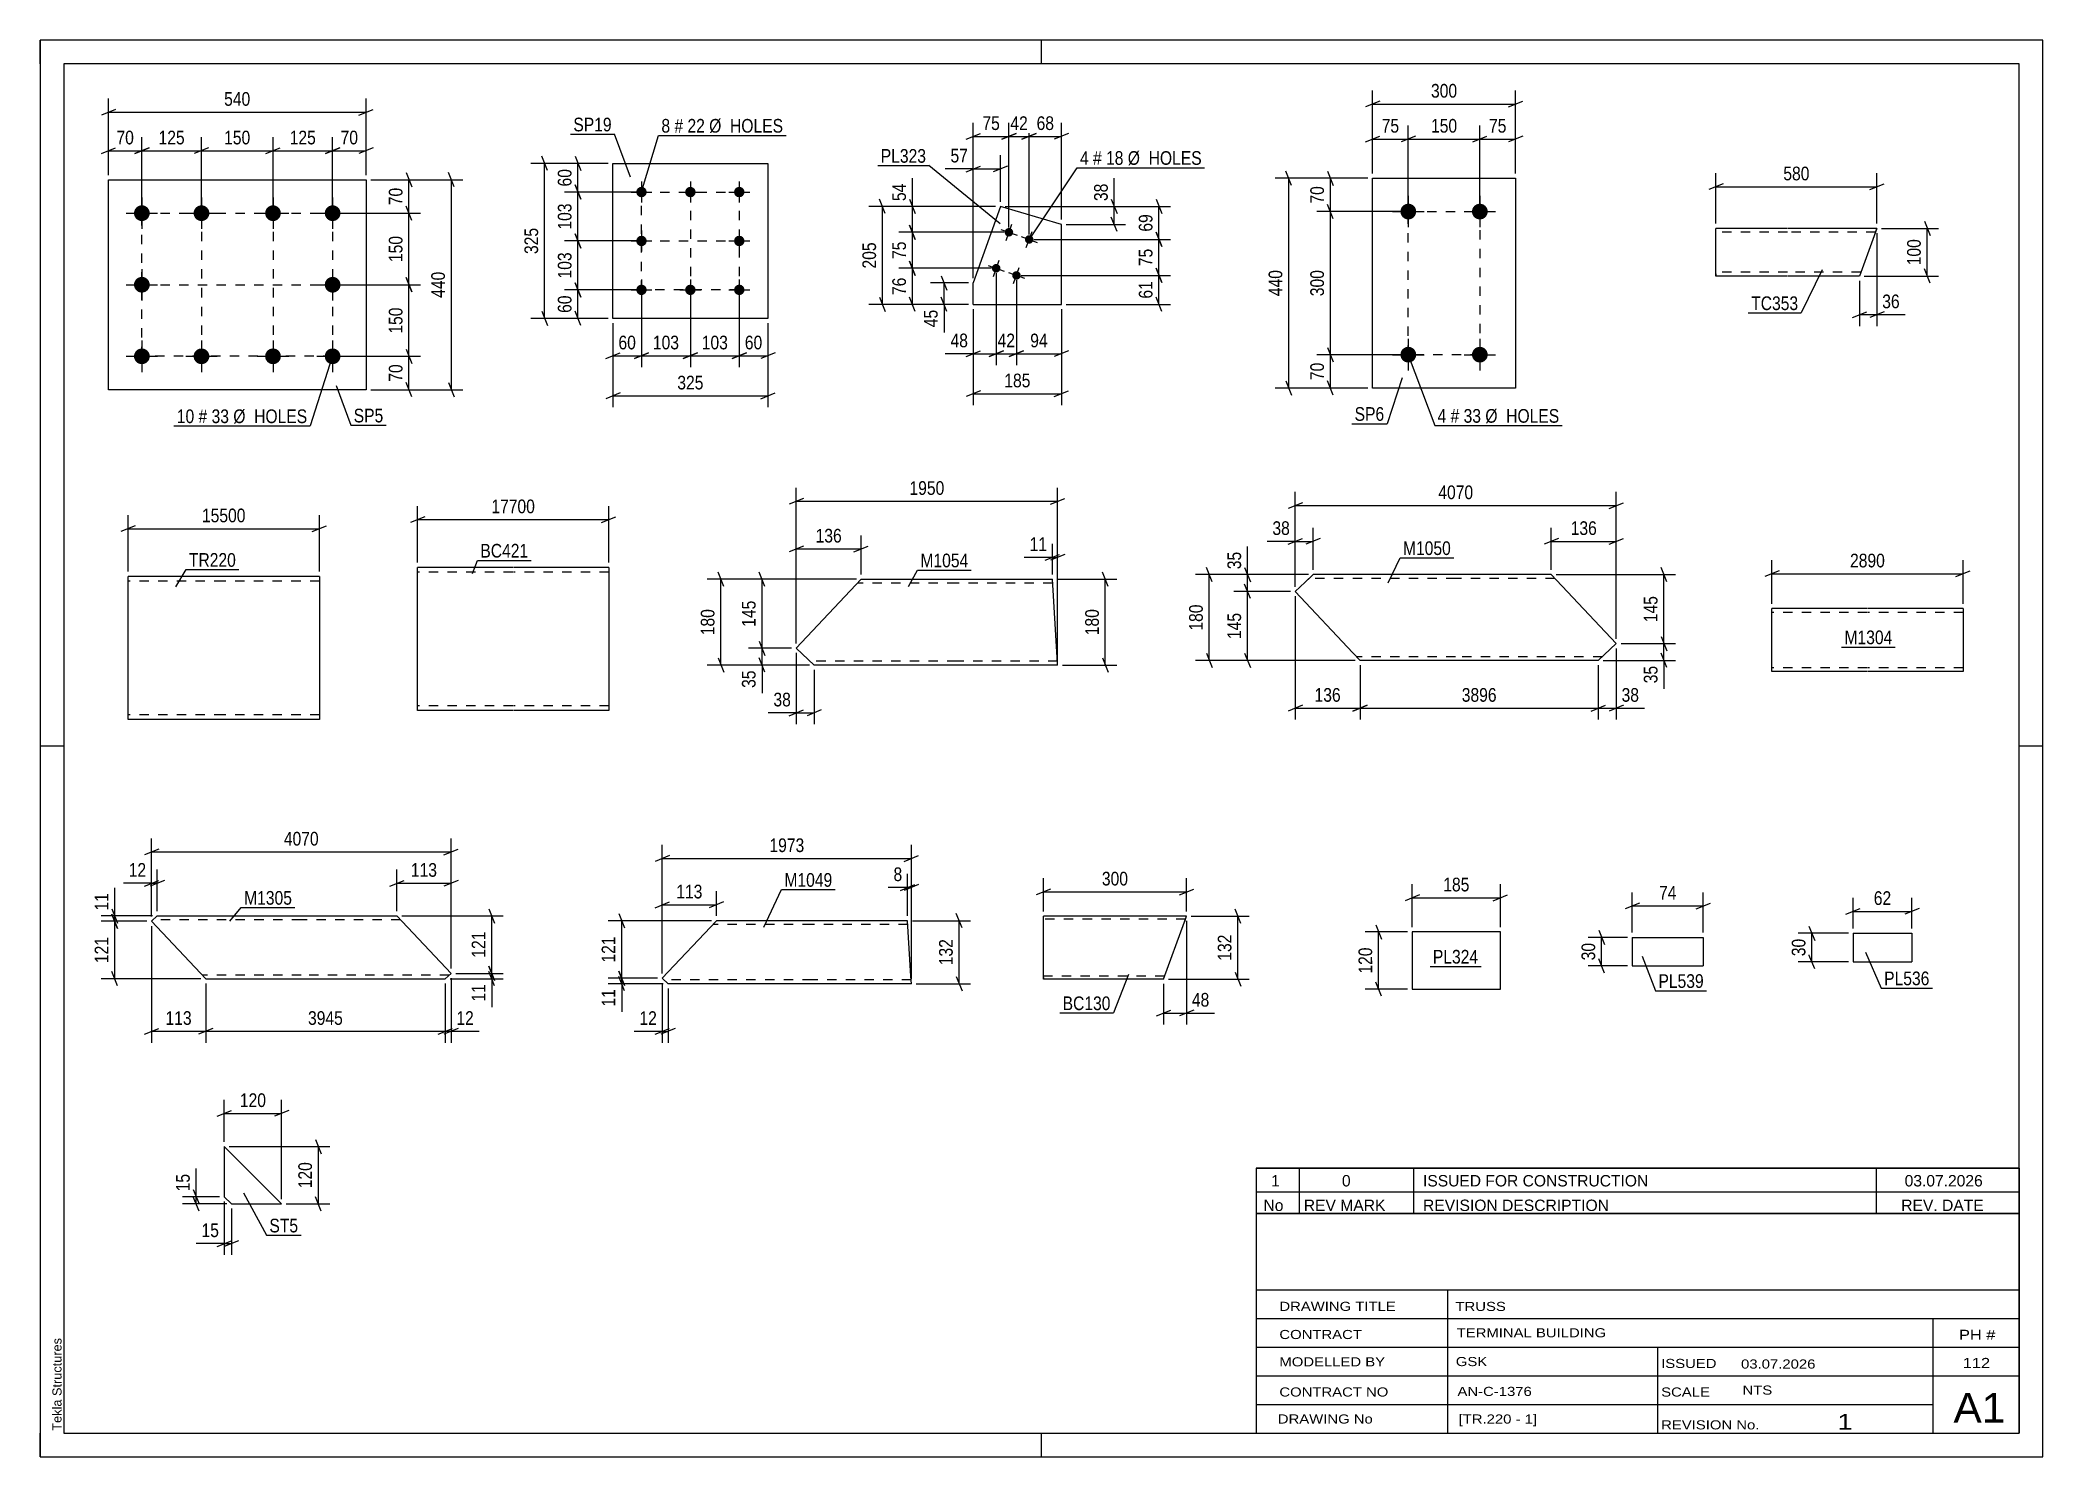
# Paper-space layout 'Layout1' of a CAD drawing. Header units: millimetres. Extents: x 0 to 420, y 0 to 297.
# The model-space entities are those that its viewports show. They can reach past a viewport. Long polylines and large blocks are cut down to what shows.
import ezdxf

# ---------------------------------------------------------------- set-up
doc = ezdxf.new("R2010")
doc.units = ezdxf.units.MM
doc.linetypes.add('DXK_LINE_DOT2', pattern=[3.9198, 1.9599, -1.9599])
doc.layers.add('Viewport layer', color=7, linetype='Continuous', plot=False)
doc.styles.add('Arial', font='ARIAL.TTF', dxfattribs={"height": 0.2})
doc.styles.add('Arial Narrow', font='ARIALN.TTF', dxfattribs={"height": 0.2})

# ---------------------------------------------------------------- blocks, each defined once
blk = doc.blocks.new('Unknown-761545509-1163')
at = {"color": 5, "linetype": 'Continuous'}
for p, q in [((420, 297), (0, 297)), ((0, 297), (0, 0)), ((0, 292), (0, 297)), ((210, 292), (210, 297)), ((420, 0), (420, 297)), ((415, 292), (5, 292)), ((5, 292), (5, 5)), ((415, 5), (415, 292)), ((5, 149), (0, 149)), ((420, 149), (415, 149)), ((0, 0), (0, 5)), ((5, 5), (415, 5)), ((210, 0), (210, 5)), ((0, 0), (420, 0))]:
    blk.add_line(p, q, dxfattribs=at)
at = {"color": 174, "linetype": 'Continuous', "style": 'Arial'}
blk.add_text('Tekla Structures', height=1.9102, rotation=90, dxfattribs=at).set_placement((4.5, 5.5))
blk = doc.blocks.new('Unknown-761545509-11585')
at = {"color": 7, "linetype": 'Continuous'}
for p, q in [((255, 51.05), (255, 5)), ((255, 51.05), (415, 51.05)), ((415, 51), (415, 5)), ((255, 35), (415, 35)), ((295.14, 35), (295.14, 5)), ((255, 29), (415, 29)), ((397, 5.05), (397, 29.05)), ((255, 23), (415, 23)), ((339.14, 23), (339.14, 5)), ((255, 17), (415, 17)), ((255, 11), (397, 11)), ((255, 5), (415, 5))]:
    blk.add_line(p, q, dxfattribs=at)
at = {"color": 7, "style": 'Arial Narrow'}
for s, height, width, p in [('DRAWING TITLE', 1.9089, 1.425378, (259.88, 30.61)), ('TRUSS', 1.909, 1.425378, (296.81, 30.59)), ('CONTRACT', 1.909, 1.425378, (259.88, 24.71)), ('TERMINAL BUILDING', 1.9089, 1.425378, (297.06, 25.07)), ('MODELLED BY', 1.9089, 1.425378, (259.88, 18.98)), ('GSK', 1.909, 1.425378, (296.88, 19.04)), ('ISSUED', 1.909, 1.425378, (339.94, 18.64)), ('03.07.2026', 1.909, 1.425378, (356.69, 18.52)), ('CONTRACT NO', 1.9089, 1.425378, (259.88, 12.66)), ('AN-C-1376', 1.909, 1.425378, (297.23, 12.78)), ('SCALE', 1.909, 1.425378, (339.94, 12.65)), ('A1', 6.204, 1.25, (401.24, 7.2)), ('DRAWING No', 1.909, 1.425378, (259.56, 7)), ('[TR.220 - 1]', 1.9089, 1.425378, (297.46, 6.99)), ('1', 3.34, 1.5, (376.91, 5.68)), ('REVISION No.', 1.9089, 1.425378, (339.94, 5.77))]:
    blk.add_text(s, height=height, dxfattribs=dict(at, width=width)).set_placement(p)
at = {"color": 7, "linetype": 'Continuous', "style": 'Arial Narrow'}
for s, height, width, p in [('PH #', 2.1, 1.42538, (402.4, 24.55)), ('112', 2.1, 1.42538, (403.19, 18.65)), ('NTS', 1.909, 1.425378, (357, 13.05))]:
    blk.add_text(s, height=height, dxfattribs=dict(at, width=width)).set_placement(p)
blk = doc.blocks.new('Unknown-761545509-11586')
at = {"color": 7, "linetype": 'Continuous'}
for p, q in [((255, 60.55), (415, 60.55)), ((415, 60.55), (255, 60.55)), ((255, 60.55), (255, 55.55)), ((264, 60.55), (264, 55.55)), ((288, 60.55), (288, 55.55)), ((385, 60.55), (385, 55.55)), ((415, 60.55), (415, 55.55)), ((255, 55.55), (415, 55.55)), ((255, 55.55), (255, 51.05)), ((255, 55.55), (415, 55.55)), ((264, 55.55), (264, 51.05)), ((288, 55.55), (288, 51.05)), ((385, 55.55), (385, 51.05)), ((415, 55.55), (415, 51.05)), ((415, 51.05), (255, 51.05))]:
    blk.add_line(p, q, dxfattribs=at)
at = {"color": 7, "linetype": 'Continuous', "style": 'Arial Narrow'}
for s, height, width, p in [('1', 2.39, 1.196471, (258.16, 56.7)), ('0', 2.39, 1.196471, (273, 56.7)), ('ISSUED FOR CONSTRUCTION', 2.3861, 1.196471, (290, 56.7)), ('03.07.2026', 2.386, 1.196471, (391, 56.7)), ('No', 2.386, 1.2, (256.54, 51.55)), ('REV MARK', 2.386, 1.2, (265, 51.55)), ('REVISION DESCRIPTION', 2.3861, 1.2, (290, 51.55)), ('REV. DATE', 2.386, 1.2, (390.28, 51.55))]:
    blk.add_text(s, height=height, dxfattribs=dict(at, width=width)).set_placement(p)
blk = doc.blocks.new('Part-761545509-7797 - 7796')
at = {"color": 2, "linetype": 'Continuous'}
for p, q in [((120.12, 238.64), (120.12, 271.14)), ((120.12, 271.14), (152.62, 271.14)), ((152.62, 271.14), (152.62, 238.64)), ((152.62, 238.64), (120.12, 238.64))]:
    blk.add_line(p, q, dxfattribs=at)
blk = doc.blocks.new('Bolt-761545509-7798 - 7796')
at = {"linetype": 'Continuous'}
for points in [[(126.12, 266.24, -1), (126.12, 264.04, -1)], [(136.37, 266.24, -1), (136.37, 264.04, -1)], [(146.62, 266.24, -1), (146.62, 264.04, -1)], [(126.12, 255.99, -1), (126.12, 253.79, -1)], [(146.62, 255.99, -1), (146.62, 253.79, -1)], [(126.12, 245.74, -1), (126.12, 243.54, -1)], [(136.37, 245.74, -1), (136.37, 243.54, -1)], [(146.62, 245.74, -1), (146.62, 243.54, -1)]]:
    blk.add_hatch(color=1, dxfattribs=at).paths.add_polyline_path(points)
at = {"color": 1, "linetype": 'Continuous'}
for p, q in [((123.92, 265.14), (128.32, 265.14)), ((126.12, 267.34), (126.12, 262.94)), ((134.17, 265.14), (138.57, 265.14)), ((136.37, 267.34), (136.37, 262.94)), ((144.42, 265.14), (148.82, 265.14)), ((146.62, 267.34), (146.62, 262.94)), ((126.12, 257.09), (126.12, 252.69)), ((146.62, 257.09), (146.62, 252.69)), ((123.92, 254.89), (128.32, 254.89)), ((144.42, 254.89), (148.82, 254.89)), ((123.92, 244.64), (128.32, 244.64)), ((126.12, 246.84), (126.12, 242.44)), ((134.17, 244.64), (138.57, 244.64)), ((136.37, 246.84), (136.37, 242.44)), ((144.42, 244.64), (148.82, 244.64)), ((146.62, 246.84), (146.62, 242.44))]:
    blk.add_line(p, q, dxfattribs=at)
blk = doc.blocks.new('Part-761545509-7758 - 7757')
at = {"color": 2, "linetype": 'Continuous'}
for p, q in [((158.57, 169.52), (172.18, 183.98)), ((172.18, 183.98), (192.18, 183.98)), ((192.28, 183.98), (212.28, 183.98)), ((213.28, 167.58), (212.28, 183.98)), ((162.33, 165.98), (158.57, 169.52)), ((192.18, 165.98), (162.33, 165.98)), ((213.38, 165.98), (192.28, 165.98)), ((213.38, 165.98), (213.28, 167.58))]:
    blk.add_line(p, q, dxfattribs=at)
at = {"color": 7, "linetype": 'DXK_LINE_DOT2'}
for p, q in [((192.18, 183.18), (171.42, 183.18)), ((212.33, 183.18), (192.28, 183.18)), ((192.18, 166.78), (161.47, 166.78)), ((213.33, 166.78), (192.28, 166.78)), ((213.33, 166.84), (213.3, 167.28)), ((213.33, 166.78), (213.33, 166.84))]:
    blk.add_line(p, q, dxfattribs=at)
blk = doc.blocks.new('Part-761545509-10624 - 10619')
at = {"color": 2, "linetype": 'Continuous'}
for p, q in [((366.44, 257.53), (351.44, 257.53)), ((351.44, 247.53), (351.44, 257.53)), ((385.18, 257.53), (366.54, 257.53)), ((385.18, 257.53), (384.59, 255.93)), ((384.59, 255.93), (381.54, 247.53)), ((366.44, 247.53), (351.44, 247.53)), ((381.54, 247.53), (366.54, 247.53))]:
    blk.add_line(p, q, dxfattribs=at)
at = {"color": 7, "linetype": 'DXK_LINE_DOT2'}
for p, q in [((366.44, 256.73), (351.44, 256.73)), ((384.88, 256.73), (366.54, 256.73)), ((385.13, 257.41), (384.59, 255.93)), ((366.44, 248.33), (351.44, 248.33)), ((351.44, 248), (351.44, 247.53)), ((381.83, 248.33), (366.54, 248.33))]:
    blk.add_line(p, q, dxfattribs=at)
blk = doc.blocks.new('Part-761545509-10667 - 10666')
at = {"color": 2, "linetype": 'Continuous'}
for p, q in [((240.41, 113.35), (210.41, 113.35)), ((210.41, 100.24), (210.41, 113.35)), ((235.6, 100.15), (239.97, 112.15)), ((240.37, 113.26), (239.97, 112.15)), ((240.41, 113.35), (240.37, 113.26)), ((210.41, 100.15), (210.41, 100.24)), ((235.6, 100.15), (210.41, 100.15))]:
    blk.add_line(p, q, dxfattribs=at)
at = {"color": 7, "linetype": 'DXK_LINE_DOT2'}
for p, q in [((240.19, 112.75), (210.41, 112.75)), ((239.97, 112.15), (240.28, 113)), ((235.82, 100.75), (210.41, 100.75)), ((210.41, 100.5), (210.41, 100.15)), ((235.63, 100.24), (235.6, 100.15))]:
    blk.add_line(p, q, dxfattribs=at)
blk = doc.blocks.new('Part-761545509-7765 - 7764')
at = {"color": 2, "linetype": 'Continuous'}
for p, q in [((266.96, 184.95), (265.26, 183.35)), ((296.81, 184.95), (266.96, 184.95)), ((316.91, 184.95), (296.91, 184.95)), ((316.91, 184.95), (330.52, 170.48)), ((265.26, 183.35), (263.2, 181.42)), ((275.31, 168.55), (263.2, 181.42)), ((276.81, 166.95), (275.31, 168.55)), ((326.76, 166.95), (330.52, 170.48)), ((296.81, 166.95), (276.81, 166.95)), ((326.76, 166.95), (296.91, 166.95))]:
    blk.add_line(p, q, dxfattribs=at)
at = {"color": 7, "linetype": 'DXK_LINE_DOT2'}
for p, q in [((266.96, 184.95), (265.91, 183.96)), ((296.81, 184.15), (266.11, 184.15)), ((317.66, 184.15), (296.91, 184.15)), ((276.7, 167.07), (275.31, 168.55)), ((296.81, 167.75), (276.06, 167.75)), ((327.61, 167.75), (296.91, 167.75))]:
    blk.add_line(p, q, dxfattribs=at)
blk = doc.blocks.new('Part-761545509-7727 - 7696')
at = {"color": 2, "linetype": 'Continuous'}
for p, q in [((24.58, 113.42), (23.38, 112.28)), ((24.58, 113.42), (54.73, 113.42)), ((54.83, 113.42), (74.83, 113.42)), ((74.83, 113.42), (86.18, 101.35)), ((23.38, 112.28), (34.73, 100.22)), ((86.18, 101.35), (84.97, 100.22)), ((34.73, 100.22), (54.73, 100.22)), ((54.83, 100.22), (84.97, 100.22))]:
    blk.add_line(p, q, dxfattribs=at)
at = {"color": 7, "linetype": 'DXK_LINE_DOT2'}
for p, q in [((54.73, 112.62), (23.73, 112.62)), ((75.58, 112.62), (54.83, 112.62)), ((54.73, 101.02), (33.97, 101.02)), ((85.82, 101.02), (54.83, 101.02))]:
    blk.add_line(p, q, dxfattribs=at)
blk = doc.blocks.new('Part-761545509-7736 - 7735')
at = {"color": 2, "linetype": 'Continuous'}
for p, q in [((130.47, 100.33), (141.82, 112.4)), ((161.82, 112.4), (141.82, 112.4)), ((181.92, 112.4), (161.92, 112.4)), ((182.63, 100.8), (181.92, 112.4)), ((131.68, 99.2), (130.47, 100.33)), ((161.82, 99.2), (131.68, 99.2)), ((182.73, 99.2), (161.92, 99.2)), ((182.73, 99.2), (182.63, 100.8))]:
    blk.add_line(p, q, dxfattribs=at)
at = {"color": 7, "linetype": 'DXK_LINE_DOT2'}
for p, q in [((161.82, 111.6), (141.07, 111.6)), ((181.97, 111.6), (161.92, 111.6)), ((161.82, 100), (130.83, 100)), ((182.68, 100), (161.92, 100)), ((182.68, 100.06), (182.65, 100.49)), ((182.68, 100), (182.68, 100.06))]:
    blk.add_line(p, q, dxfattribs=at)
blk = doc.blocks.new('Part-761545509-7749 - 7748')
at = {"color": 2, "linetype": 'Continuous'}
for p, q in [((383.16, 177.82), (363.16, 177.82)), ((363.16, 166.22), (363.16, 177.82)), ((403.26, 177.82), (383.26, 177.82)), ((403.26, 177.82), (403.26, 177.7)), ((403.26, 177.7), (403.26, 164.62)), ((363.16, 164.62), (363.16, 166.22)), ((383.16, 164.62), (363.16, 164.62)), ((403.26, 164.62), (383.26, 164.62))]:
    blk.add_line(p, q, dxfattribs=at)
at = {"color": 7, "linetype": 'DXK_LINE_DOT2'}
for p, q in [((383.16, 177.02), (363.16, 177.02)), ((403.26, 177.02), (383.26, 177.02)), ((363.16, 164.74), (363.16, 166.22)), ((363.16, 165.42), (363.16, 165.48)), ((383.16, 165.42), (363.16, 165.42)), ((403.26, 165.42), (383.26, 165.42)), ((403.26, 165.42), (403.26, 165.48))]:
    blk.add_line(p, q, dxfattribs=at)
blk = doc.blocks.new('Part-761545509-7812 - 7811')
at = {"color": 2, "linetype": 'Continuous'}
for p, q in [((38.47, 184.57), (18.47, 184.57)), ((18.47, 156.57), (18.47, 184.57)), ((58.57, 184.57), (38.57, 184.57)), ((58.57, 184.57), (58.57, 154.57)), ((18.47, 154.57), (18.47, 156.57)), ((38.47, 154.57), (18.47, 154.57)), ((58.57, 154.57), (38.57, 154.57))]:
    blk.add_line(p, q, dxfattribs=at)
at = {"color": 7, "linetype": 'DXK_LINE_DOT2'}
for p, q in [((38.47, 183.57), (18.47, 183.57)), ((58.57, 183.57), (38.57, 183.57)), ((18.47, 154.72), (18.47, 156.57)), ((18.47, 155.57), (18.47, 155.65)), ((38.47, 155.57), (18.47, 155.57)), ((58.57, 155.57), (38.57, 155.57)), ((58.57, 155.57), (58.57, 155.65))]:
    blk.add_line(p, q, dxfattribs=at)
blk = doc.blocks.new('Part-761545509-7825 - 7824')
at = {"color": 2, "linetype": 'Continuous'}
for p, q in [((99.16, 186.47), (79.16, 186.47)), ((79.16, 158.47), (79.16, 186.47)), ((119.26, 186.47), (99.26, 186.47)), ((119.26, 186.47), (119.26, 156.47)), ((79.16, 156.47), (79.16, 158.47)), ((99.16, 156.47), (79.16, 156.47)), ((119.26, 156.47), (99.26, 156.47))]:
    blk.add_line(p, q, dxfattribs=at)
at = {"color": 7, "linetype": 'DXK_LINE_DOT2'}
for p, q in [((99.16, 185.47), (79.16, 185.47)), ((119.26, 185.47), (99.26, 185.47)), ((79.16, 156.62), (79.16, 158.47)), ((79.16, 157.47), (79.16, 157.54)), ((99.16, 157.47), (79.16, 157.47)), ((119.26, 157.47), (99.26, 157.47)), ((119.26, 157.47), (119.26, 157.54))]:
    blk.add_line(p, q, dxfattribs=at)
blk = doc.blocks.new('Bolt-761545509-7835 - 7833')
at = {"linetype": 'Continuous'}
for points in [[(286.92, 262.7, -1), (286.92, 259.4, -1)], [(301.92, 262.7, -1), (301.92, 259.4, -1)], [(286.92, 232.7, -1), (286.92, 229.4, -1)], [(301.92, 232.7, -1), (301.92, 229.4, -1)]]:
    blk.add_hatch(color=1, dxfattribs=at).paths.add_polyline_path(points)
at = {"color": 1, "linetype": 'Continuous'}
for p, q in [((283.62, 261.05), (290.22, 261.05)), ((286.92, 264.35), (286.92, 257.75)), ((298.62, 261.05), (305.22, 261.05)), ((301.92, 264.35), (301.92, 257.75)), ((283.62, 231.05), (290.22, 231.05)), ((286.92, 234.35), (286.92, 227.75)), ((298.62, 231.05), (305.22, 231.05)), ((301.92, 234.35), (301.92, 227.75))]:
    blk.add_line(p, q, dxfattribs=at)
blk = doc.blocks.new('Part-761545509-7834 - 7833')
at = {"color": 2, "linetype": 'Continuous'}
for p, q in [((279.42, 224.05), (279.42, 268.05)), ((279.42, 268.05), (309.42, 268.05)), ((309.42, 268.05), (309.42, 224.05)), ((309.42, 224.05), (279.42, 224.05))]:
    blk.add_line(p, q, dxfattribs=at)
blk = doc.blocks.new('Part-761545509-7843 - 7842')
at = {"color": 2, "linetype": 'Continuous'}
for p, q in [((14.35, 223.71), (14.35, 267.71)), ((14.35, 267.71), (68.35, 267.71)), ((68.35, 267.71), (68.35, 223.71)), ((68.35, 223.71), (14.35, 223.71))]:
    blk.add_line(p, q, dxfattribs=at)
blk = doc.blocks.new('Bolt-761545509-7844 - 7842')
at = {"linetype": 'Continuous'}
for points in [[(21.35, 262.36, -1), (21.35, 259.06, -1)], [(33.85, 262.36, -1), (33.85, 259.06, -1)], [(48.85, 262.36, -1), (48.85, 259.06, -1)], [(61.35, 262.36, -1), (61.35, 259.06, -1)], [(21.35, 247.36, -1), (21.35, 244.06, -1)], [(61.35, 247.36, -1), (61.35, 244.06, -1)], [(21.35, 232.36, -1), (21.35, 229.06, -1)], [(33.85, 232.36, -1), (33.85, 229.06, -1)], [(48.85, 232.36, -1), (48.85, 229.06, -1)], [(61.35, 232.36, -1), (61.35, 229.06, -1)]]:
    blk.add_hatch(color=1, dxfattribs=at).paths.add_polyline_path(points)
at = {"color": 1, "linetype": 'Continuous'}
for p, q in [((18.05, 260.71), (24.65, 260.71)), ((21.35, 264.01), (21.35, 257.41)), ((30.55, 260.71), (37.15, 260.71)), ((33.85, 264.01), (33.85, 257.41)), ((45.55, 260.71), (52.15, 260.71)), ((48.85, 264.01), (48.85, 257.41)), ((58.05, 260.71), (64.65, 260.71)), ((61.35, 264.01), (61.35, 257.41)), ((21.35, 249.01), (21.35, 242.41)), ((61.35, 249.01), (61.35, 242.41)), ((18.05, 245.71), (24.65, 245.71)), ((58.05, 245.71), (64.65, 245.71)), ((21.35, 234.01), (21.35, 227.41)), ((33.85, 234.01), (33.85, 227.41)), ((48.85, 234.01), (48.85, 227.41)), ((61.35, 234.01), (61.35, 227.41)), ((18.05, 230.71), (24.65, 230.71)), ((30.55, 230.71), (37.15, 230.71)), ((45.55, 230.71), (52.15, 230.71)), ((58.05, 230.71), (64.65, 230.71))]:
    blk.add_line(p, q, dxfattribs=at)
blk = doc.blocks.new('Part-761545509-7852 - 7851')
at = {"color": 2, "linetype": 'Continuous'}
for p, q in [((50.64, 53.05), (38.64, 65.05)), ((38.64, 65.05), (38.64, 54.55)), ((38.64, 54.55), (40.14, 53.05)), ((40.14, 53.05), (50.64, 53.05))]:
    blk.add_line(p, q, dxfattribs=at)
blk = doc.blocks.new('Part-761545509-7890 - 7889')
at = {"color": 2, "linetype": 'Continuous'}
for p, q in [((287.75, 110.05), (287.75, 98.05)), ((306.23, 110.05), (287.75, 110.05)), ((306.23, 98.05), (306.23, 110.05)), ((287.75, 98.05), (306.23, 98.05))]:
    blk.add_line(p, q, dxfattribs=at)
blk = doc.blocks.new('Part-761545509-7904 - 7903')
at = {"color": 2, "linetype": 'Continuous'}
for p, q in [((380.2, 109.78), (380.2, 103.78)), ((380.2, 109.78), (392.51, 109.78)), ((392.51, 109.78), (392.51, 103.78)), ((380.2, 103.78), (392.51, 103.78))]:
    blk.add_line(p, q, dxfattribs=at)
blk = doc.blocks.new('Part-761545509-7912 - 7911')
at = {"color": 2, "linetype": 'Continuous'}
for p, q in [((333.89, 108.91), (333.89, 102.91)), ((333.89, 108.91), (348.77, 108.91)), ((348.77, 108.91), (348.77, 102.91)), ((333.89, 102.91), (348.77, 102.91))]:
    blk.add_line(p, q, dxfattribs=at)
blk = doc.blocks.new('Part-761545509-7929 - 7928')
at = {"color": 2, "linetype": 'Continuous'}
for p, q in [((201.38, 262.12), (195.7, 246.1)), ((214.18, 258.36), (201.38, 262.12)), ((214.18, 241.59), (214.18, 258.36)), ((195.7, 241.59), (195.7, 246.1)), ((195.7, 241.59), (214.18, 241.59))]:
    blk.add_line(p, q, dxfattribs=at)
blk = doc.blocks.new('Bolt-761545509-7930 - 7928')
at = {"linetype": 'Continuous'}
for points in [[(203.47, 257.56, -1), (202.87, 255.86, -1)], [(207.72, 256.05, -1), (207.11, 254.36, -1)], [(200.8, 250.02, -1), (200.2, 248.32, -1)], [(205.04, 248.51, -1), (204.44, 246.82, -1)]]:
    blk.add_hatch(color=1, dxfattribs=at).paths.add_polyline_path(points)
at = {"color": 1, "linetype": 'Continuous'}
for p, q in [((201.48, 257.31), (204.87, 256.11)), ((202.57, 255.01), (203.77, 258.41)), ((206.81, 253.51), (208.02, 256.9)), ((205.72, 255.81), (209.11, 254.6)), ((198.8, 249.77), (202.2, 248.57)), ((199.9, 247.47), (201.1, 250.87)), ((203.05, 248.27), (206.44, 247.06)), ((204.14, 245.97), (205.34, 249.36))]:
    blk.add_line(p, q, dxfattribs=at)
blk = doc.blocks.new('Rectangle-761545509-9685 - 7796')
at = {"color": 1, "linetype": 'DXK_LINE_DOT2'}
blk.add_lwpolyline([(126.12, 265.14), (146.62, 265.14), (146.62, 244.64), (126.12, 244.64), (126.12, 265.14)], close=True, dxfattribs=at)
blk = doc.blocks.new('Rectangle-761545509-9898 - 7833')
at = {"color": 1, "linetype": 'DXK_LINE_DOT2'}
blk.add_lwpolyline([(286.92, 261.05), (301.92, 261.05), (301.92, 231.05), (286.92, 231.05), (286.92, 261.05)], close=True, dxfattribs=at)
blk = doc.blocks.new('Rectangle-761545509-9644 - 7842')
at = {"color": 1, "linetype": 'DXK_LINE_DOT2'}
blk.add_lwpolyline([(21.35, 260.71), (61.35, 260.71), (61.35, 230.71), (21.35, 230.71), (21.35, 260.71)], close=True, dxfattribs=at)
blk = doc.blocks.new('Line-761545509-9695 - 7796')
at = {"color": 1, "linetype": 'DXK_LINE_DOT2'}
blk.add_line((136.37, 265.14), (136.37, 245.14), dxfattribs=at)
blk = doc.blocks.new('Line-761545509-9654 - 7842')
at = {"color": 1, "linetype": 'DXK_LINE_DOT2'}
blk.add_line((33.85, 260.71), (33.85, 230.71), dxfattribs=at)
blk = doc.blocks.new('Line-761545509-9705 - 7796')
at = {"color": 1, "linetype": 'DXK_LINE_DOT2'}
blk.add_line((126.12, 254.89), (146.62, 254.89), dxfattribs=at)
blk = doc.blocks.new('Line-761545509-9661 - 7842')
at = {"color": 1, "linetype": 'DXK_LINE_DOT2'}
blk.add_line((48.85, 260.71), (48.85, 230.71), dxfattribs=at)
blk = doc.blocks.new('Line-761545509-9668 - 7842')
at = {"color": 1, "linetype": 'DXK_LINE_DOT2'}
blk.add_line((21.35, 245.71), (61.35, 245.71), dxfattribs=at)
blk = doc.blocks.new('StraightDimension-761545509-11360 - 7796')
at = {"color": 7, "linetype": 'Continuous'}
for p, q in [((125.12, 265.14), (109.94, 265.14)), ((112.19, 266.64), (113.39, 263.64)), ((112.79, 254.89), (112.79, 265.14)), ((113.39, 253.39), (112.19, 256.39)), ((125.12, 254.89), (109.94, 254.89))]:
    blk.add_line(p, q, dxfattribs=at)
at = {"color": 0}
blk.add_wipeout([(112.04, 263.36), (107.84, 263.36), (107.84, 256.67), (112.04, 256.67)], dxfattribs=at)
at = {"color": 3, "style": 'Arial Narrow'}
blk.add_text('103', height=2.863, rotation=90.0002, dxfattribs=at).set_placement((111.44, 257.27))
blk = doc.blocks.new('StraightDimension-761545509-8097 - 7796')
at = {"color": 7, "linetype": 'Continuous'}
for p, q in [((119.12, 271.14), (109.94, 271.14)), ((112.19, 272.64), (113.39, 269.64)), ((112.79, 265.14), (112.79, 271.14)), ((125.12, 265.14), (109.94, 265.14)), ((113.39, 263.64), (112.19, 266.64))]:
    blk.add_line(p, q, dxfattribs=at)
at = {"color": 0}
blk.add_wipeout([(112.04, 270.57), (107.84, 270.57), (107.84, 265.71), (112.04, 265.71)], dxfattribs=at)
at = {"color": 3, "style": 'Arial Narrow'}
blk.add_text('60', height=2.863, rotation=90.0002, dxfattribs=at).set_placement((111.44, 266.31))
blk = doc.blocks.new('StraightDimension-761545509-8100 - 7796')
at = {"color": 7, "linetype": 'Continuous'}
for p, q in [((125.12, 244.64), (109.94, 244.64)), ((112.19, 246.14), (113.39, 243.14)), ((112.79, 238.64), (112.79, 244.64)), ((113.39, 237.14), (112.19, 240.14)), ((119.12, 238.64), (109.94, 238.64))]:
    blk.add_line(p, q, dxfattribs=at)
at = {"color": 0}
blk.add_wipeout([(112.04, 244.07), (107.84, 244.07), (107.84, 239.21), (112.04, 239.21)], dxfattribs=at)
at = {"color": 3, "style": 'Arial Narrow'}
blk.add_text('60', height=2.863, rotation=90.0002, dxfattribs=at).set_placement((111.44, 239.81))
blk = doc.blocks.new('StraightDimension-761545509-8113 - 7796')
at = {"color": 7, "linetype": 'Continuous'}
for p, q in [((119.12, 271.14), (102.94, 271.14)), ((106.39, 269.64), (105.19, 272.64)), ((105.79, 238.64), (105.79, 271.14)), ((105.19, 240.14), (106.39, 237.14)), ((119.12, 238.64), (102.94, 238.64))]:
    blk.add_line(p, q, dxfattribs=at)
at = {"color": 0}
blk.add_wipeout([(105.04, 258.23), (100.84, 258.23), (100.84, 251.55), (105.04, 251.55)], dxfattribs=at)
at = {"color": 3, "style": 'Arial Narrow'}
blk.add_text('325', height=2.863, rotation=90.0002, dxfattribs=at).set_placement((104.44, 252.15))
blk = doc.blocks.new('StraightDimension-761545509-8117 - 7796')
at = {"color": 7, "linetype": 'Continuous'}
for p, q in [((146.62, 243.64), (146.62, 228.42)), ((152.62, 237.64), (152.62, 228.42)), ((145.12, 230.22), (148.12, 231.42)), ((154.12, 231.42), (151.12, 230.22)), ((146.62, 230.82), (152.62, 230.82))]:
    blk.add_line(p, q, dxfattribs=at)
at = {"color": 0}
blk.add_wipeout([(152.05, 231.57), (152.05, 235.77), (147.19, 235.77), (147.19, 231.57)], dxfattribs=at)
at = {"color": 3, "style": 'Arial Narrow'}
blk.add_text('60', height=2.863, dxfattribs=at).set_placement((147.79, 232.17))
blk = doc.blocks.new('StraightDimension-761545509-8120 - 7796')
at = {"color": 7, "linetype": 'Continuous'}
for p, q in [((126.12, 243.64), (126.12, 228.42)), ((120.12, 237.64), (120.12, 228.42)), ((118.62, 230.22), (121.62, 231.42)), ((127.62, 231.42), (124.62, 230.22)), ((120.12, 230.82), (126.12, 230.82))]:
    blk.add_line(p, q, dxfattribs=at)
at = {"color": 0}
blk.add_wipeout([(125.55, 231.57), (125.55, 235.77), (120.69, 235.77), (120.69, 231.57)], dxfattribs=at)
at = {"color": 3, "style": 'Arial Narrow'}
blk.add_text('60', height=2.863, dxfattribs=at).set_placement((121.29, 232.17))
blk = doc.blocks.new('StraightDimension-761545509-8133 - 7796')
at = {"color": 7, "linetype": 'Continuous'}
for p, q in [((120.12, 237.64), (120.12, 220.02)), ((152.62, 237.64), (152.62, 220.02)), ((121.62, 223.02), (118.62, 221.82)), ((151.12, 221.82), (154.12, 223.02)), ((120.12, 222.42), (152.62, 222.42))]:
    blk.add_line(p, q, dxfattribs=at)
at = {"color": 0}
blk.add_wipeout([(139.71, 223.17), (139.71, 227.37), (133.03, 227.37), (133.03, 223.17)], dxfattribs=at)
at = {"color": 3, "style": 'Arial Narrow'}
blk.add_text('325', height=2.863, dxfattribs=at).set_placement((133.63, 223.77))
blk = doc.blocks.new('StraightDimension-761545509-11358 - 7796')
at = {"color": 7, "linetype": 'Continuous'}
for p, q in [((112.19, 256.39), (113.39, 253.39)), ((125.12, 254.89), (109.94, 254.89)), ((112.79, 244.64), (112.79, 254.89)), ((125.12, 244.64), (109.94, 244.64)), ((113.39, 243.14), (112.19, 246.14))]:
    blk.add_line(p, q, dxfattribs=at)
at = {"color": 0}
blk.add_wipeout([(112.04, 253.11), (107.84, 253.11), (107.84, 246.42), (112.04, 246.42)], dxfattribs=at)
at = {"color": 3, "style": 'Arial Narrow'}
blk.add_text('103', height=2.863, rotation=90.0002, dxfattribs=at).set_placement((111.44, 247.02))
blk = doc.blocks.new('StraightDimension-761545509-11380 - 7796')
at = {"color": 7, "linetype": 'Continuous'}
for p, q in [((126.12, 243.64), (126.12, 228.42)), ((136.37, 243.64), (136.37, 228.42)), ((124.62, 230.22), (127.62, 231.42)), ((137.87, 231.42), (134.87, 230.22)), ((126.12, 230.82), (136.37, 230.82))]:
    blk.add_line(p, q, dxfattribs=at)
at = {"color": 0}
blk.add_wipeout([(134.59, 231.57), (134.59, 235.77), (127.91, 235.77), (127.91, 231.57)], dxfattribs=at)
at = {"color": 3, "style": 'Arial Narrow'}
blk.add_text('103', height=2.863, dxfattribs=at).set_placement((128.51, 232.17))
blk = doc.blocks.new('StraightDimension-761545509-11382 - 7796')
at = {"color": 7, "linetype": 'Continuous'}
for p, q in [((136.37, 243.64), (136.37, 228.42)), ((146.62, 243.64), (146.62, 228.42)), ((134.87, 230.22), (137.87, 231.42)), ((148.12, 231.42), (145.12, 230.22)), ((136.37, 230.82), (146.62, 230.82))]:
    blk.add_line(p, q, dxfattribs=at)
at = {"color": 0}
blk.add_wipeout([(144.84, 231.57), (144.84, 235.77), (138.16, 235.77), (138.16, 231.57)], dxfattribs=at)
at = {"color": 3, "style": 'Arial Narrow'}
blk.add_text('103', height=2.863, dxfattribs=at).set_placement((138.76, 232.17))
blk = doc.blocks.new('StraightDimension-761545509-8028 - 7757')
at = {"color": 7, "linetype": 'Continuous'}
for p, q in [((157.57, 169.51), (148.54, 169.51)), ((150.79, 171.01), (151.99, 168.01)), ((151.39, 165.98), (151.39, 169.51)), ((161.33, 165.98), (148.54, 165.98)), ((151.99, 164.48), (150.79, 167.48))]:
    blk.add_line(p, q, dxfattribs=at)
at = {"color": 0}
blk.add_wipeout([(150.64, 165.46), (146.44, 165.46), (146.44, 160.6), (150.64, 160.6)], dxfattribs=at)
at = {"color": 7, "linetype": 'Continuous'}
blk.add_line((151.39, 165.98), (151.39, 160.08), dxfattribs=at)
blk.add_line((151.39, 165.98), (151.39, 160.08), dxfattribs=at)
at = {"color": 3, "style": 'Arial Narrow'}
blk.add_text('35', height=2.863, rotation=90.0002, dxfattribs=at).set_placement((150.04, 161.2))
blk = doc.blocks.new('StraightDimension-761545509-8023 - 7757')
at = {"color": 7, "linetype": 'Continuous'}
for p, q in [((158.57, 168.52), (158.57, 153.58)), ((162.33, 164.98), (162.33, 153.58)), ((157.07, 155.38), (160.07, 156.58)), ((158.57, 155.98), (162.33, 155.98)), ((163.83, 156.58), (160.83, 155.38))]:
    blk.add_line(p, q, dxfattribs=at)
at = {"color": 0}
blk.add_wipeout([(158.05, 156.73), (158.05, 160.93), (153.19, 160.93), (153.19, 156.73)], dxfattribs=at)
at = {"color": 7, "linetype": 'Continuous'}
blk.add_line((158.57, 155.98), (152.66, 155.98), dxfattribs=at)
blk.add_line((158.57, 155.98), (152.66, 155.98), dxfattribs=at)
at = {"color": 3, "style": 'Arial Narrow'}
blk.add_text('38', height=2.863, dxfattribs=at).set_placement((153.79, 157.33))
blk = doc.blocks.new('StraightDimension-761545509-8015 - 7757')
at = {"color": 7, "linetype": 'Continuous'}
for p, q in [((210.78, 187.95), (213.78, 189.15)), ((214.88, 189.15), (211.88, 187.95)), ((212.28, 184.98), (212.28, 191.4)), ((213.38, 166.98), (213.38, 191.4)), ((212.28, 188.55), (213.38, 188.55))]:
    blk.add_line(p, q, dxfattribs=at)
at = {"color": 0}
blk.add_wipeout([(211.75, 189.3), (211.75, 193.5), (206.9, 193.5), (206.9, 189.3)], dxfattribs=at)
at = {"color": 7, "linetype": 'Continuous'}
blk.add_line((212.28, 188.55), (206.37, 188.55), dxfattribs=at)
blk.add_line((212.28, 188.55), (206.37, 188.55), dxfattribs=at)
at = {"color": 3, "style": 'Arial Narrow'}
blk.add_text('11', height=2.863, dxfattribs=at).set_placement((207.5, 189.9))
blk = doc.blocks.new('StraightDimension-761545509-8035 - 7757')
at = {"color": 7, "linetype": 'Continuous'}
for p, q in [((223.98, 182.48), (222.78, 185.48)), ((213.28, 183.98), (225.78, 183.98)), ((223.38, 165.98), (223.38, 183.98)), ((214.38, 165.98), (225.78, 165.98)), ((222.78, 167.48), (223.98, 164.48))]:
    blk.add_line(p, q, dxfattribs=at)
at = {"color": 0}
blk.add_wipeout([(222.63, 178.33), (218.43, 178.33), (218.43, 171.64), (222.63, 171.64)], dxfattribs=at)
at = {"color": 3, "style": 'Arial Narrow'}
blk.add_text('180', height=2.863, rotation=90.0002, dxfattribs=at).set_placement((222.03, 172.24))
blk = doc.blocks.new('StraightDimension-761545509-8027 - 7757')
at = {"color": 7, "linetype": 'Continuous'}
for p, q in [((151.99, 182.48), (150.79, 185.48)), ((171.18, 183.98), (148.54, 183.98)), ((151.39, 169.51), (151.39, 183.98)), ((157.57, 169.51), (148.54, 169.51)), ((150.79, 171.01), (151.99, 168.01))]:
    blk.add_line(p, q, dxfattribs=at)
at = {"color": 0}
blk.add_wipeout([(150.64, 180.09), (146.44, 180.09), (146.44, 173.41), (150.64, 173.41)], dxfattribs=at)
at = {"color": 3, "style": 'Arial Narrow'}
blk.add_text('145', height=2.863, rotation=90.0002, dxfattribs=at).set_placement((150.04, 174.01))
blk = doc.blocks.new('StraightDimension-761545509-8019 - 7757')
at = {"color": 7, "linetype": 'Continuous'}
for p, q in [((160.07, 190.93), (157.07, 189.73)), ((158.57, 170.52), (158.57, 193.18)), ((158.57, 190.33), (172.18, 190.33)), ((170.68, 189.73), (173.68, 190.93)), ((172.18, 184.98), (172.18, 193.18))]:
    blk.add_line(p, q, dxfattribs=at)
at = {"color": 0}
blk.add_wipeout([(168.72, 191.08), (168.72, 195.28), (162.03, 195.28), (162.03, 191.08)], dxfattribs=at)
at = {"color": 3, "style": 'Arial Narrow'}
blk.add_text('136', height=2.863, dxfattribs=at).set_placement((162.63, 191.68))
blk = doc.blocks.new('StraightDimension-761545509-8041 - 7757')
at = {"color": 7, "linetype": 'Continuous'}
for p, q in [((158.57, 170.52), (158.57, 203.17)), ((213.38, 166.98), (213.38, 203.17)), ((160.07, 200.92), (157.07, 199.72)), ((158.57, 200.32), (213.38, 200.32)), ((211.88, 199.72), (214.88, 200.92))]:
    blk.add_line(p, q, dxfattribs=at)
at = {"color": 0}
blk.add_wipeout([(190.23, 201.07), (190.23, 205.27), (181.72, 205.27), (181.72, 201.07)], dxfattribs=at)
at = {"color": 3, "style": 'Arial Narrow'}
blk.add_text('1950', height=2.863, dxfattribs=at).set_placement((182.32, 201.67))
blk = doc.blocks.new('StraightDimension-761545509-9992 - 7757')
at = {"color": 7, "linetype": 'Continuous'}
for p, q in [((143.37, 182.48), (142.17, 185.48)), ((171.18, 183.98), (139.92, 183.98)), ((142.77, 165.98), (142.77, 183.98)), ((161.33, 165.98), (139.92, 165.98)), ((142.17, 167.48), (143.37, 164.48))]:
    blk.add_line(p, q, dxfattribs=at)
at = {"color": 0}
blk.add_wipeout([(142.02, 178.33), (137.82, 178.33), (137.82, 171.64), (142.02, 171.64)], dxfattribs=at)
at = {"color": 3, "style": 'Arial Narrow'}
blk.add_text('180', height=2.863, rotation=90.0002, dxfattribs=at).set_placement((141.42, 172.24))
blk = doc.blocks.new('StraightDimension-761545509-10675 - 10619')
at = {"color": 7, "linetype": 'Continuous'}
for p, q in [((351.44, 258.53), (351.44, 269.1)), ((385.18, 258.53), (385.18, 269.1)), ((352.94, 266.85), (349.94, 265.65)), ((351.44, 266.25), (385.18, 266.25)), ((383.68, 265.65), (386.68, 266.85))]:
    blk.add_line(p, q, dxfattribs=at)
at = {"color": 0}
blk.add_wipeout([(371.65, 267), (371.65, 271.2), (364.96, 271.2), (364.96, 267)], dxfattribs=at)
at = {"color": 3, "style": 'Arial Narrow'}
blk.add_text('580', height=2.863, dxfattribs=at).set_placement((365.56, 267.6))
blk = doc.blocks.new('StraightDimension-761545509-10686 - 10619')
at = {"color": 7, "linetype": 'Continuous'}
for p, q in [((385.18, 256.53), (385.18, 237.04)), ((381.54, 246.53), (381.54, 237.04)), ((380.04, 238.84), (383.04, 240.04)), ((381.54, 239.44), (385.18, 239.44)), ((386.68, 240.04), (383.68, 238.84))]:
    blk.add_line(p, q, dxfattribs=at)
at = {"color": 0}
blk.add_wipeout([(390.56, 240.19), (390.56, 244.39), (385.7, 244.39), (385.7, 240.19)], dxfattribs=at)
at = {"color": 7, "linetype": 'Continuous'}
blk.add_line((385.18, 239.44), (391.08, 239.44), dxfattribs=at)
blk.add_line((385.18, 239.44), (391.08, 239.44), dxfattribs=at)
at = {"color": 3, "style": 'Arial Narrow'}
blk.add_text('36', height=2.863, dxfattribs=at).set_placement((386.3, 240.79))
blk = doc.blocks.new('StraightDimension-761545509-10701 - 10619')
at = {"color": 7, "linetype": 'Continuous'}
for p, q in [((386.18, 257.53), (398.13, 257.53)), ((395.13, 259.03), (396.33, 256.03)), ((395.73, 247.53), (395.73, 257.53)), ((396.33, 246.03), (395.13, 249.03)), ((382.54, 247.53), (398.13, 247.53))]:
    blk.add_line(p, q, dxfattribs=at)
at = {"color": 0}
blk.add_wipeout([(394.98, 255.87), (390.78, 255.87), (390.78, 249.19), (394.98, 249.19)], dxfattribs=at)
at = {"color": 3, "style": 'Arial Narrow'}
blk.add_text('100', height=2.863, rotation=90.0002, dxfattribs=at).set_placement((394.38, 249.79))
blk = doc.blocks.new('StraightDimension-761545509-10763 - 10666')
at = {"color": 7, "linetype": 'Continuous'}
for p, q in [((251.78, 111.85), (250.58, 114.85)), ((241.41, 113.35), (253.58, 113.35)), ((251.18, 100.15), (251.18, 113.35)), ((250.58, 101.65), (251.78, 98.65)), ((236.6, 100.15), (253.58, 100.15))]:
    blk.add_line(p, q, dxfattribs=at)
at = {"color": 0}
blk.add_wipeout([(250.43, 110.09), (246.23, 110.09), (246.23, 103.41), (250.43, 103.41)], dxfattribs=at)
at = {"color": 3, "style": 'Arial Narrow'}
blk.add_text('132', height=2.863, rotation=90.0002, dxfattribs=at).set_placement((249.83, 104.01))
blk = doc.blocks.new('StraightDimension-761545509-10725 - 10666')
at = {"color": 7, "linetype": 'Continuous'}
for p, q in [((211.91, 119.04), (208.91, 117.84)), ((210.41, 114.35), (210.41, 121.29)), ((210.41, 118.44), (240.41, 118.44)), ((238.91, 117.84), (241.91, 119.04)), ((240.41, 114.35), (240.41, 121.29))]:
    blk.add_line(p, q, dxfattribs=at)
at = {"color": 0}
blk.add_wipeout([(228.75, 119.19), (228.75, 123.39), (222.06, 123.39), (222.06, 119.19)], dxfattribs=at)
at = {"color": 3, "style": 'Arial Narrow'}
blk.add_text('300', height=2.863, dxfattribs=at).set_placement((222.66, 119.79))
blk = doc.blocks.new('StraightDimension-761545509-10736 - 10666')
at = {"color": 7, "linetype": 'Continuous'}
for p, q in [((240.41, 112.35), (240.41, 90.64)), ((235.6, 99.15), (235.6, 90.64)), ((234.1, 92.44), (237.1, 93.64)), ((235.6, 93.04), (240.41, 93.04)), ((241.91, 93.64), (238.91, 92.44))]:
    blk.add_line(p, q, dxfattribs=at)
at = {"color": 0}
blk.add_wipeout([(245.79, 93.79), (245.79, 97.99), (240.93, 97.99), (240.93, 93.79)], dxfattribs=at)
at = {"color": 7, "linetype": 'Continuous'}
blk.add_line((240.41, 93.04), (246.31, 93.04), dxfattribs=at)
blk.add_line((240.41, 93.04), (246.31, 93.04), dxfattribs=at)
at = {"color": 3, "style": 'Arial Narrow'}
blk.add_text('48', height=2.863, dxfattribs=at).set_placement((241.53, 94.39))
blk = doc.blocks.new('StraightDimension-761545509-8070 - 7764')
at = {"color": 7, "linetype": 'Continuous'}
for p, q in [((331.52, 170.48), (342.92, 170.48)), ((339.92, 171.98), (341.12, 168.98)), ((341.12, 165.45), (339.92, 168.45)), ((340.52, 166.95), (340.52, 170.48)), ((327.76, 166.95), (342.92, 166.95))]:
    blk.add_line(p, q, dxfattribs=at)
at = {"color": 0}
blk.add_wipeout([(339.77, 166.43), (335.57, 166.43), (335.57, 161.57), (339.77, 161.57)], dxfattribs=at)
at = {"color": 7, "linetype": 'Continuous'}
blk.add_line((340.52, 166.95), (340.52, 161.04), dxfattribs=at)
blk.add_line((340.52, 166.95), (340.52, 161.04), dxfattribs=at)
at = {"color": 3, "style": 'Arial Narrow'}
blk.add_text('35', height=2.863, rotation=90.0002, dxfattribs=at).set_placement((339.17, 162.17))
blk = doc.blocks.new('StraightDimension-761545509-8062 - 7764')
at = {"color": 7, "linetype": 'Continuous'}
for p, q in [((262.2, 181.42), (250.35, 181.42)), ((253.8, 179.92), (252.6, 182.92)), ((253.2, 166.95), (253.2, 181.42)), ((252.6, 168.45), (253.8, 165.45)), ((275.81, 166.95), (250.35, 166.95))]:
    blk.add_line(p, q, dxfattribs=at)
at = {"color": 0}
blk.add_wipeout([(252.45, 177.53), (248.25, 177.53), (248.25, 170.84), (252.45, 170.84)], dxfattribs=at)
at = {"color": 3, "style": 'Arial Narrow'}
blk.add_text('145', height=2.863, rotation=90.0002, dxfattribs=at).set_placement((251.85, 171.44))
blk = doc.blocks.new('StraightDimension-761545509-10343 - 7764')
at = {"color": 7, "linetype": 'Continuous'}
for p, q in [((276.81, 165.95), (276.81, 154.55)), ((326.76, 165.95), (326.76, 154.55)), ((278.31, 157.55), (275.31, 156.35)), ((276.81, 156.95), (326.76, 156.95)), ((325.26, 156.35), (328.26, 157.55))]:
    blk.add_line(p, q, dxfattribs=at)
at = {"color": 0}
blk.add_wipeout([(306.04, 157.7), (306.04, 161.9), (297.53, 161.9), (297.53, 157.7)], dxfattribs=at)
at = {"color": 3, "style": 'Arial Narrow'}
blk.add_text('3896', height=2.863, dxfattribs=at).set_placement((298.13, 158.3))
blk = doc.blocks.new('StraightDimension-761545509-8057 - 7764')
at = {"color": 7, "linetype": 'Continuous'}
for p, q in [((263.2, 182.42), (263.2, 194.76)), ((266.96, 185.95), (266.96, 194.76)), ((261.7, 191.31), (264.7, 192.51)), ((263.2, 191.91), (266.96, 191.91)), ((268.46, 192.51), (265.46, 191.31))]:
    blk.add_line(p, q, dxfattribs=at)
at = {"color": 0}
blk.add_wipeout([(262.68, 192.66), (262.68, 196.86), (257.82, 196.86), (257.82, 192.66)], dxfattribs=at)
at = {"color": 7, "linetype": 'Continuous'}
blk.add_line((263.2, 191.91), (257.3, 191.91), dxfattribs=at)
blk.add_line((263.2, 191.91), (257.3, 191.91), dxfattribs=at)
at = {"color": 3, "style": 'Arial Narrow'}
blk.add_text('38', height=2.863, dxfattribs=at).set_placement((258.42, 193.26))
blk = doc.blocks.new('StraightDimension-761545509-10344 - 7764')
at = {"color": 7, "linetype": 'Continuous'}
for p, q in [((263.2, 180.42), (263.2, 154.55)), ((276.81, 165.95), (276.81, 154.55)), ((264.7, 157.55), (261.7, 156.35)), ((263.2, 156.95), (276.81, 156.95)), ((275.31, 156.35), (278.31, 157.55))]:
    blk.add_line(p, q, dxfattribs=at)
at = {"color": 0}
blk.add_wipeout([(273.35, 157.7), (273.35, 161.9), (266.66, 161.9), (266.66, 157.7)], dxfattribs=at)
at = {"color": 3, "style": 'Arial Narrow'}
blk.add_text('136', height=2.863, dxfattribs=at).set_placement((267.26, 158.3))
blk = doc.blocks.new('StraightDimension-761545509-8069 - 7764')
at = {"color": 7, "linetype": 'Continuous'}
for p, q in [((317.91, 184.95), (342.92, 184.95)), ((341.12, 183.45), (339.92, 186.45)), ((340.52, 170.48), (340.52, 184.95)), ((331.52, 170.48), (342.92, 170.48)), ((339.92, 171.98), (341.12, 168.98))]:
    blk.add_line(p, q, dxfattribs=at)
at = {"color": 0}
blk.add_wipeout([(339.77, 181.06), (335.57, 181.06), (335.57, 174.37), (339.77, 174.37)], dxfattribs=at)
at = {"color": 3, "style": 'Arial Narrow'}
blk.add_text('145', height=2.863, rotation=90.0002, dxfattribs=at).set_placement((339.17, 174.97))
blk = doc.blocks.new('StraightDimension-761545509-8061 - 7764')
at = {"color": 7, "linetype": 'Continuous'}
for p, q in [((265.96, 184.95), (250.35, 184.95)), ((252.6, 186.45), (253.8, 183.45)), ((253.2, 181.42), (253.2, 184.95)), ((262.2, 181.42), (250.35, 181.42)), ((253.8, 179.92), (252.6, 182.92))]:
    blk.add_line(p, q, dxfattribs=at)
at = {"color": 0}
blk.add_wipeout([(252.45, 190.33), (248.25, 190.33), (248.25, 185.48), (252.45, 185.48)], dxfattribs=at)
at = {"color": 7, "linetype": 'Continuous'}
blk.add_line((253.2, 184.95), (253.2, 190.86), dxfattribs=at)
blk.add_line((253.2, 184.95), (253.2, 190.86), dxfattribs=at)
at = {"color": 3, "style": 'Arial Narrow'}
blk.add_text('35', height=2.863, rotation=90.0002, dxfattribs=at).set_placement((251.85, 186.08))
blk = doc.blocks.new('StraightDimension-761545509-8053 - 7764')
at = {"color": 7, "linetype": 'Continuous'}
for p, q in [((316.91, 185.95), (316.91, 194.76)), ((330.52, 171.48), (330.52, 194.76)), ((318.41, 192.51), (315.41, 191.31)), ((316.91, 191.91), (330.52, 191.91)), ((329.02, 191.31), (332.02, 192.51))]:
    blk.add_line(p, q, dxfattribs=at)
at = {"color": 0}
blk.add_wipeout([(327.06, 192.66), (327.06, 196.86), (320.37, 196.86), (320.37, 192.66)], dxfattribs=at)
at = {"color": 3, "style": 'Arial Narrow'}
blk.add_text('136', height=2.863, dxfattribs=at).set_placement((320.97, 193.26))
blk = doc.blocks.new('StraightDimension-761545509-8077 - 7764')
at = {"color": 7, "linetype": 'Continuous'}
for p, q in [((263.2, 182.42), (263.2, 202.27)), ((330.52, 171.48), (330.52, 202.27)), ((264.7, 200.02), (261.7, 198.82)), ((263.2, 199.42), (330.52, 199.42)), ((329.02, 198.82), (332.02, 200.02))]:
    blk.add_line(p, q, dxfattribs=at)
at = {"color": 0}
blk.add_wipeout([(301.12, 200.17), (301.12, 204.37), (292.61, 204.37), (292.61, 200.17)], dxfattribs=at)
at = {"color": 3, "style": 'Arial Narrow'}
blk.add_text('4070', height=2.863, dxfattribs=at).set_placement((293.21, 200.77))
blk = doc.blocks.new('StraightDimension-761545509-10112 - 7764')
at = {"color": 7, "linetype": 'Continuous'}
for p, q in [((265.96, 184.95), (242.32, 184.95)), ((245.77, 183.45), (244.57, 186.45)), ((245.17, 166.95), (245.17, 184.95)), ((244.57, 168.45), (245.77, 165.45)), ((275.81, 166.95), (242.32, 166.95))]:
    blk.add_line(p, q, dxfattribs=at)
at = {"color": 0}
blk.add_wipeout([(244.42, 179.29), (240.22, 179.29), (240.22, 172.61), (244.42, 172.61)], dxfattribs=at)
at = {"color": 3, "style": 'Arial Narrow'}
blk.add_text('180', height=2.863, rotation=90.0002, dxfattribs=at).set_placement((243.82, 173.21))
blk = doc.blocks.new('StraightDimension-761545509-10342 - 7764')
at = {"color": 7, "linetype": 'Continuous'}
for p, q in [((330.52, 169.48), (330.52, 154.55)), ((326.76, 165.95), (326.76, 154.55)), ((325.26, 156.35), (328.26, 157.55)), ((326.76, 156.95), (330.52, 156.95)), ((332.02, 157.55), (329.02, 156.35))]:
    blk.add_line(p, q, dxfattribs=at)
at = {"color": 0}
blk.add_wipeout([(335.9, 157.7), (335.9, 161.9), (331.04, 161.9), (331.04, 157.7)], dxfattribs=at)
at = {"color": 7, "linetype": 'Continuous'}
blk.add_line((330.52, 156.95), (336.42, 156.95), dxfattribs=at)
blk.add_line((330.52, 156.95), (336.42, 156.95), dxfattribs=at)
at = {"color": 3, "style": 'Arial Narrow'}
blk.add_text('38', height=2.863, dxfattribs=at).set_placement((331.64, 158.3))
blk = doc.blocks.new('StraightDimension-761545509-10184 - 7696')
at = {"color": 7, "linetype": 'Continuous'}
for p, q in [((23.58, 113.42), (12.82, 113.42)), ((15.07, 114.92), (16.27, 111.92)), ((16.27, 110.78), (15.07, 113.78)), ((15.67, 112.28), (15.67, 113.42)), ((22.38, 112.28), (12.82, 112.28))]:
    blk.add_line(p, q, dxfattribs=at)
at = {"color": 0}
blk.add_wipeout([(14.92, 118.8), (10.72, 118.8), (10.72, 113.94), (14.92, 113.94)], dxfattribs=at)
at = {"color": 7, "linetype": 'Continuous'}
blk.add_line((15.67, 113.42), (15.67, 119.32), dxfattribs=at)
blk.add_line((15.67, 113.42), (15.67, 119.32), dxfattribs=at)
at = {"color": 3, "style": 'Arial Narrow'}
blk.add_text('11', height=2.863, rotation=90.0002, dxfattribs=at).set_placement((14.32, 114.54))
blk = doc.blocks.new('StraightDimension-761545509-10301 - 7696')
at = {"color": 7, "linetype": 'Continuous'}
for p, q in [((23.38, 111.28), (23.38, 86.82)), ((34.73, 99.22), (34.73, 86.82)), ((21.88, 88.62), (24.88, 89.82)), ((23.38, 89.22), (34.73, 89.22)), ((36.23, 89.82), (33.23, 88.62))]:
    blk.add_line(p, q, dxfattribs=at)
at = {"color": 0}
blk.add_wipeout([(32.39, 89.97), (32.39, 94.17), (25.71, 94.17), (25.71, 89.97)], dxfattribs=at)
at = {"color": 3, "style": 'Arial Narrow'}
blk.add_text('113', height=2.863, dxfattribs=at).set_placement((26.31, 90.57))
blk = doc.blocks.new('StraightDimension-761545509-10133 - 7696')
at = {"color": 7, "linetype": 'Continuous'}
for p, q in [((87.18, 101.35), (97.13, 101.35)), ((94.13, 102.85), (95.33, 99.85)), ((95.33, 98.72), (94.13, 101.72)), ((94.73, 100.22), (94.73, 101.35)), ((85.97, 100.22), (97.13, 100.22))]:
    blk.add_line(p, q, dxfattribs=at)
at = {"color": 0}
blk.add_wipeout([(93.98, 99.69), (89.78, 99.69), (89.78, 94.83), (93.98, 94.83)], dxfattribs=at)
at = {"color": 7, "linetype": 'Continuous'}
blk.add_line((94.73, 100.22), (94.73, 94.31), dxfattribs=at)
blk.add_line((94.73, 100.22), (94.73, 94.31), dxfattribs=at)
at = {"color": 3, "style": 'Arial Narrow'}
blk.add_text('11', height=2.863, rotation=90.0002, dxfattribs=at).set_placement((93.38, 95.43))
blk = doc.blocks.new('StraightDimension-761545509-7957 - 7696')
at = {"color": 7, "linetype": 'Continuous'}
for p, q in [((23.38, 113.28), (23.38, 123.11)), ((24.58, 114.42), (24.58, 123.11)), ((21.88, 119.66), (24.88, 120.86)), ((26.08, 120.86), (23.08, 119.66)), ((23.38, 120.26), (24.58, 120.26))]:
    blk.add_line(p, q, dxfattribs=at)
at = {"color": 0}
blk.add_wipeout([(22.85, 121.01), (22.85, 125.21), (17.99, 125.21), (17.99, 121.01)], dxfattribs=at)
at = {"color": 7, "linetype": 'Continuous'}
blk.add_line((23.38, 120.26), (17.47, 120.26), dxfattribs=at)
blk.add_line((23.38, 120.26), (17.47, 120.26), dxfattribs=at)
at = {"color": 3, "style": 'Arial Narrow'}
blk.add_text('12', height=2.863, dxfattribs=at).set_placement((18.59, 121.61))
blk = doc.blocks.new('StraightDimension-761545509-7977 - 7696')
at = {"color": 7, "linetype": 'Continuous'}
for p, q in [((24.88, 127.41), (21.88, 126.21)), ((23.38, 113.28), (23.38, 129.66)), ((23.38, 126.81), (86.18, 126.81)), ((84.68, 126.21), (87.68, 127.41)), ((86.18, 102.35), (86.18, 129.66))]:
    blk.add_line(p, q, dxfattribs=at)
at = {"color": 0}
blk.add_wipeout([(59.03, 127.56), (59.03, 131.76), (50.52, 131.76), (50.52, 127.56)], dxfattribs=at)
at = {"color": 3, "style": 'Arial Narrow'}
blk.add_text('4070', height=2.863, dxfattribs=at).set_placement((51.12, 128.16))
blk = doc.blocks.new('StraightDimension-761545509-7953 - 7696')
at = {"color": 7, "linetype": 'Continuous'}
for p, q in [((74.83, 114.42), (74.83, 123.11)), ((86.18, 102.35), (86.18, 123.11)), ((73.33, 119.66), (76.33, 120.86)), ((74.83, 120.26), (86.18, 120.26)), ((87.68, 120.86), (84.68, 119.66))]:
    blk.add_line(p, q, dxfattribs=at)
at = {"color": 0}
blk.add_wipeout([(83.84, 121.01), (83.84, 125.21), (77.16, 125.21), (77.16, 121.01)], dxfattribs=at)
at = {"color": 3, "style": 'Arial Narrow'}
blk.add_text('113', height=2.863, dxfattribs=at).set_placement((77.76, 121.61))
blk = doc.blocks.new('StraightDimension-761545509-10132 - 7696')
at = {"color": 7, "linetype": 'Continuous'}
for p, q in [((75.83, 113.42), (97.13, 113.42)), ((94.13, 114.92), (95.33, 111.92)), ((94.73, 101.35), (94.73, 113.42)), ((87.18, 101.35), (97.13, 101.35)), ((95.33, 99.85), (94.13, 102.85))]:
    blk.add_line(p, q, dxfattribs=at)
at = {"color": 0}
blk.add_wipeout([(93.98, 110.72), (89.78, 110.72), (89.78, 104.04), (93.98, 104.04)], dxfattribs=at)
at = {"color": 3, "style": 'Arial Narrow'}
blk.add_text('121', height=2.863, rotation=90.0002, dxfattribs=at).set_placement((93.38, 104.64))
blk = doc.blocks.new('StraightDimension-761545509-10185 - 7696')
at = {"color": 7, "linetype": 'Continuous'}
for p, q in [((15.07, 113.78), (16.27, 110.78)), ((22.38, 112.28), (12.82, 112.28)), ((15.67, 100.22), (15.67, 112.28)), ((16.27, 98.72), (15.07, 101.72)), ((33.73, 100.22), (12.82, 100.22))]:
    blk.add_line(p, q, dxfattribs=at)
at = {"color": 0}
blk.add_wipeout([(14.92, 109.59), (10.72, 109.59), (10.72, 102.91), (14.92, 102.91)], dxfattribs=at)
at = {"color": 3, "style": 'Arial Narrow'}
blk.add_text('121', height=2.863, rotation=90.0002, dxfattribs=at).set_placement((14.32, 103.51))
blk = doc.blocks.new('StraightDimension-761545509-10299 - 7696')
at = {"color": 7, "linetype": 'Continuous'}
for p, q in [((84.97, 99.22), (84.97, 86.82)), ((86.18, 100.35), (86.18, 86.82)), ((83.47, 88.62), (86.47, 89.82)), ((87.68, 89.82), (84.68, 88.62)), ((84.97, 89.22), (86.18, 89.22))]:
    blk.add_line(p, q, dxfattribs=at)
at = {"color": 0}
blk.add_wipeout([(91.56, 89.97), (91.56, 94.17), (86.7, 94.17), (86.7, 89.97)], dxfattribs=at)
at = {"color": 7, "linetype": 'Continuous'}
blk.add_line((86.18, 89.22), (92.08, 89.22), dxfattribs=at)
blk.add_line((86.18, 89.22), (92.08, 89.22), dxfattribs=at)
at = {"color": 3, "style": 'Arial Narrow'}
blk.add_text('12', height=2.863, dxfattribs=at).set_placement((87.3, 90.57))
blk = doc.blocks.new('StraightDimension-761545509-10300 - 7696')
at = {"color": 7, "linetype": 'Continuous'}
for p, q in [((34.73, 99.22), (34.73, 86.82)), ((84.97, 99.22), (84.97, 86.82)), ((36.23, 89.82), (33.23, 88.62)), ((34.73, 89.22), (84.97, 89.22)), ((83.47, 88.62), (86.47, 89.82))]:
    blk.add_line(p, q, dxfattribs=at)
at = {"color": 0}
blk.add_wipeout([(64.11, 89.97), (64.11, 94.17), (55.59, 94.17), (55.59, 89.97)], dxfattribs=at)
at = {"color": 3, "style": 'Arial Narrow'}
blk.add_text('3945', height=2.863, dxfattribs=at).set_placement((56.19, 90.57))
blk = doc.blocks.new('StraightDimension-761545509-10478 - 7735')
at = {"color": 7, "linetype": 'Continuous'}
for p, q in [((121.38, 101.83), (122.58, 98.83)), ((129.47, 100.33), (119.13, 100.33)), ((130.68, 99.2), (119.13, 99.2)), ((122.58, 97.7), (121.38, 100.7)), ((121.98, 99.2), (121.98, 100.33))]:
    blk.add_line(p, q, dxfattribs=at)
at = {"color": 0}
blk.add_wipeout([(121.23, 98.67), (117.03, 98.67), (117.03, 93.82), (121.23, 93.82)], dxfattribs=at)
at = {"color": 7, "linetype": 'Continuous'}
blk.add_line((121.98, 99.2), (121.98, 93.29), dxfattribs=at)
blk.add_line((121.98, 99.2), (121.98, 93.29), dxfattribs=at)
at = {"color": 3, "style": 'Arial Narrow'}
blk.add_text('11', height=2.863, rotation=90.0002, dxfattribs=at).set_placement((120.63, 94.42))
blk = doc.blocks.new('StraightDimension-761545509-8007 - 7735')
at = {"color": 7, "linetype": 'Continuous'}
for p, q in [((131.97, 126.04), (128.97, 124.84)), ((130.47, 101.33), (130.47, 128.29)), ((181.23, 124.84), (184.23, 126.04)), ((182.73, 100.2), (182.73, 128.29)), ((130.47, 125.44), (182.73, 125.44))]:
    blk.add_line(p, q, dxfattribs=at)
at = {"color": 0}
blk.add_wipeout([(160.86, 126.19), (160.86, 130.39), (152.35, 130.39), (152.35, 126.19)], dxfattribs=at)
at = {"color": 3, "style": 'Arial Narrow'}
blk.add_text('1973', height=2.863, dxfattribs=at).set_placement((152.95, 126.79))
blk = doc.blocks.new('StraightDimension-761545509-7989 - 7735')
at = {"color": 7, "linetype": 'Continuous'}
for p, q in [((130.47, 99.33), (130.47, 86.8)), ((131.68, 98.2), (131.68, 86.8)), ((128.97, 88.6), (131.97, 89.8)), ((133.18, 89.8), (130.18, 88.6)), ((130.47, 89.2), (131.68, 89.2))]:
    blk.add_line(p, q, dxfattribs=at)
at = {"color": 0}
blk.add_wipeout([(129.95, 89.95), (129.95, 94.15), (125.09, 94.15), (125.09, 89.95)], dxfattribs=at)
at = {"color": 7, "linetype": 'Continuous'}
blk.add_line((130.47, 89.2), (124.57, 89.2), dxfattribs=at)
blk.add_line((130.47, 89.2), (124.57, 89.2), dxfattribs=at)
at = {"color": 3, "style": 'Arial Narrow'}
blk.add_text('12', height=2.863, dxfattribs=at).set_placement((125.69, 90.55))
blk = doc.blocks.new('StraightDimension-761545509-7981 - 7735')
at = {"color": 7, "linetype": 'Continuous'}
for p, q in [((181.92, 113.4), (181.92, 122.21)), ((182.73, 100.2), (182.73, 122.21)), ((180.42, 118.76), (183.42, 119.96)), ((184.23, 119.96), (181.23, 118.76)), ((181.92, 119.36), (182.73, 119.36))]:
    blk.add_line(p, q, dxfattribs=at)
at = {"color": 0}
blk.add_wipeout([(181.4, 120.11), (181.4, 124.31), (178.37, 124.31), (178.37, 120.11)], dxfattribs=at)
at = {"color": 7, "linetype": 'Continuous'}
blk.add_line((181.92, 119.36), (177.84, 119.36), dxfattribs=at)
blk.add_line((181.92, 119.36), (177.84, 119.36), dxfattribs=at)
at = {"color": 3, "style": 'Arial Narrow'}
blk.add_text('8', height=2.86, dxfattribs=at).set_placement((178.97, 120.71))
blk = doc.blocks.new('StraightDimension-761545509-8001 - 7735')
at = {"color": 7, "linetype": 'Continuous'}
for p, q in [((193.33, 110.9), (192.13, 113.9)), ((182.92, 112.4), (195.13, 112.4)), ((192.73, 99.2), (192.73, 112.4)), ((183.73, 99.2), (195.13, 99.2)), ((192.13, 100.7), (193.33, 97.7))]:
    blk.add_line(p, q, dxfattribs=at)
at = {"color": 0}
blk.add_wipeout([(191.98, 109.14), (187.78, 109.14), (187.78, 102.46), (191.98, 102.46)], dxfattribs=at)
at = {"color": 3, "style": 'Arial Narrow'}
blk.add_text('132', height=2.863, rotation=90.0002, dxfattribs=at).set_placement((191.38, 103.06))
blk = doc.blocks.new('StraightDimension-761545509-7985 - 7735')
at = {"color": 7, "linetype": 'Continuous'}
for p, q in [((130.47, 101.33), (130.47, 118.58)), ((141.82, 113.4), (141.82, 118.58)), ((128.97, 115.13), (131.97, 116.33)), ((130.47, 115.73), (141.82, 115.73)), ((143.32, 116.33), (140.32, 115.13))]:
    blk.add_line(p, q, dxfattribs=at)
at = {"color": 0}
blk.add_wipeout([(139.49, 116.48), (139.49, 120.68), (132.81, 120.68), (132.81, 116.48)], dxfattribs=at)
at = {"color": 3, "style": 'Arial Narrow'}
blk.add_text('113', height=2.863, dxfattribs=at).set_placement((133.41, 117.08))
blk = doc.blocks.new('StraightDimension-761545509-10477 - 7735')
at = {"color": 7, "linetype": 'Continuous'}
for p, q in [((121.38, 113.9), (122.58, 110.9)), ((140.82, 112.4), (119.13, 112.4)), ((121.98, 100.33), (121.98, 112.4)), ((122.58, 98.83), (121.38, 101.83)), ((129.47, 100.33), (119.13, 100.33))]:
    blk.add_line(p, q, dxfattribs=at)
at = {"color": 0}
blk.add_wipeout([(121.23, 109.71), (117.03, 109.71), (117.03, 103.02), (121.23, 103.02)], dxfattribs=at)
at = {"color": 3, "style": 'Arial Narrow'}
blk.add_text('121', height=2.863, rotation=90.0002, dxfattribs=at).set_placement((120.63, 103.62))
blk = doc.blocks.new('StraightDimension-761545509-8011 - 7748')
at = {"color": 7, "linetype": 'Continuous'}
for p, q in [((364.66, 185.72), (361.66, 184.52)), ((363.16, 178.82), (363.16, 187.97)), ((363.16, 185.12), (403.26, 185.12)), ((401.76, 184.52), (404.76, 185.72)), ((403.26, 178.82), (403.26, 187.97))]:
    blk.add_line(p, q, dxfattribs=at)
at = {"color": 0}
blk.add_wipeout([(387.47, 185.87), (387.47, 190.07), (378.95, 190.07), (378.95, 185.87)], dxfattribs=at)
at = {"color": 3, "style": 'Arial Narrow'}
blk.add_text('2890', height=2.863, dxfattribs=at).set_placement((379.55, 186.47))
blk = doc.blocks.new('StraightDimension-761545509-8137 - 7811')
at = {"color": 7, "linetype": 'Continuous'}
for p, q in [((18.47, 185.57), (18.47, 197.42)), ((58.57, 185.57), (58.57, 197.42)), ((19.97, 195.17), (16.97, 193.97)), ((18.47, 194.57), (58.57, 194.57)), ((57.07, 193.97), (60.07, 195.17))]:
    blk.add_line(p, q, dxfattribs=at)
at = {"color": 0}
blk.add_wipeout([(43.69, 195.32), (43.69, 199.52), (33.35, 199.52), (33.35, 195.32)], dxfattribs=at)
at = {"color": 3, "style": 'Arial Narrow'}
blk.add_text('15500', height=2.863, dxfattribs=at).set_placement((33.95, 195.92))
blk = doc.blocks.new('StraightDimension-761545509-8141 - 7824')
at = {"color": 7, "linetype": 'Continuous'}
for p, q in [((79.16, 187.47), (79.16, 199.32)), ((119.26, 187.47), (119.26, 199.32)), ((80.66, 197.07), (77.66, 195.87)), ((79.16, 196.47), (119.26, 196.47)), ((117.76, 195.87), (120.76, 197.07))]:
    blk.add_line(p, q, dxfattribs=at)
at = {"color": 0}
blk.add_wipeout([(104.38, 197.22), (104.38, 201.42), (94.04, 201.42), (94.04, 197.22)], dxfattribs=at)
at = {"color": 3, "style": 'Arial Narrow'}
blk.add_text('17700', height=2.863, dxfattribs=at).set_placement((94.64, 197.82))
blk = doc.blocks.new('StraightDimension-761545509-8145 - 7833')
at = {"color": 7, "linetype": 'Continuous'}
for p, q in [((269.98, 269.55), (271.18, 266.55)), ((278.42, 268.05), (267.73, 268.05)), ((270.58, 261.05), (270.58, 268.05)), ((285.92, 261.05), (267.73, 261.05)), ((271.18, 259.55), (269.98, 262.55))]:
    blk.add_line(p, q, dxfattribs=at)
at = {"color": 0}
blk.add_wipeout([(269.83, 266.98), (265.63, 266.98), (265.63, 262.12), (269.83, 262.12)], dxfattribs=at)
at = {"color": 3, "style": 'Arial Narrow'}
blk.add_text('70', height=2.863, rotation=90.0002, dxfattribs=at).set_placement((269.23, 262.72))
blk = doc.blocks.new('StraightDimension-761545509-8161 - 7833')
at = {"color": 7, "linetype": 'Continuous'}
for p, q in [((301.92, 262.05), (301.92, 279.1)), ((309.42, 269.05), (309.42, 279.1)), ((300.42, 275.65), (303.42, 276.85)), ((301.92, 276.25), (309.42, 276.25)), ((310.92, 276.85), (307.92, 275.65))]:
    blk.add_line(p, q, dxfattribs=at)
at = {"color": 0}
blk.add_wipeout([(308.1, 277), (308.1, 281.2), (303.24, 281.2), (303.24, 277)], dxfattribs=at)
at = {"color": 3, "style": 'Arial Narrow'}
blk.add_text('75', height=2.863, dxfattribs=at).set_placement((303.84, 277.6))
blk = doc.blocks.new('StraightDimension-761545509-8157 - 7833')
at = {"color": 7, "linetype": 'Continuous'}
for p, q in [((262.44, 266.55), (261.24, 269.55)), ((278.42, 268.05), (258.99, 268.05)), ((261.84, 224.05), (261.84, 268.05)), ((278.42, 224.05), (258.99, 224.05)), ((261.24, 225.55), (262.44, 222.55))]:
    blk.add_line(p, q, dxfattribs=at)
at = {"color": 0}
blk.add_wipeout([(261.09, 249.39), (256.89, 249.39), (256.89, 242.71), (261.09, 242.71)], dxfattribs=at)
at = {"color": 3, "style": 'Arial Narrow'}
blk.add_text('440', height=2.863, rotation=90.0002, dxfattribs=at).set_placement((260.49, 243.31))
blk = doc.blocks.new('StraightDimension-761545509-8146 - 7833')
at = {"color": 7, "linetype": 'Continuous'}
for p, q in [((285.92, 261.05), (267.73, 261.05)), ((271.18, 259.55), (269.98, 262.55)), ((270.58, 231.05), (270.58, 261.05)), ((285.92, 231.05), (267.73, 231.05)), ((269.98, 232.55), (271.18, 229.55))]:
    blk.add_line(p, q, dxfattribs=at)
at = {"color": 0}
blk.add_wipeout([(269.83, 249.39), (265.63, 249.39), (265.63, 242.71), (269.83, 242.71)], dxfattribs=at)
at = {"color": 3, "style": 'Arial Narrow'}
blk.add_text('300', height=2.863, rotation=90.0002, dxfattribs=at).set_placement((269.23, 243.31))
blk = doc.blocks.new('StraightDimension-761545509-8147 - 7833')
at = {"color": 7, "linetype": 'Continuous'}
for p, q in [((285.92, 231.05), (267.73, 231.05)), ((269.98, 232.55), (271.18, 229.55)), ((270.58, 224.05), (270.58, 231.05)), ((278.42, 224.05), (267.73, 224.05)), ((271.18, 222.55), (269.98, 225.55))]:
    blk.add_line(p, q, dxfattribs=at)
at = {"color": 0}
blk.add_wipeout([(269.83, 229.98), (265.63, 229.98), (265.63, 225.12), (269.83, 225.12)], dxfattribs=at)
at = {"color": 3, "style": 'Arial Narrow'}
blk.add_text('70', height=2.863, rotation=90.0002, dxfattribs=at).set_placement((269.23, 225.72))
blk = doc.blocks.new('StraightDimension-761545509-8162 - 7833')
at = {"color": 7, "linetype": 'Continuous'}
for p, q in [((286.92, 262.05), (286.92, 279.1)), ((301.92, 262.05), (301.92, 279.1)), ((288.42, 276.85), (285.42, 275.65)), ((286.92, 276.25), (301.92, 276.25)), ((300.42, 275.65), (303.42, 276.85))]:
    blk.add_line(p, q, dxfattribs=at)
at = {"color": 0}
blk.add_wipeout([(297.76, 277), (297.76, 281.2), (291.08, 281.2), (291.08, 277)], dxfattribs=at)
at = {"color": 3, "style": 'Arial Narrow'}
blk.add_text('150', height=2.863, dxfattribs=at).set_placement((291.68, 277.6))
blk = doc.blocks.new('StraightDimension-761545509-8163 - 7833')
at = {"color": 7, "linetype": 'Continuous'}
for p, q in [((279.42, 269.05), (279.42, 279.1)), ((286.92, 262.05), (286.92, 279.1)), ((277.92, 275.65), (280.92, 276.85)), ((279.42, 276.25), (286.92, 276.25)), ((288.42, 276.85), (285.42, 275.65))]:
    blk.add_line(p, q, dxfattribs=at)
at = {"color": 0}
blk.add_wipeout([(285.6, 277), (285.6, 281.2), (280.74, 281.2), (280.74, 277)], dxfattribs=at)
at = {"color": 3, "style": 'Arial Narrow'}
blk.add_text('75', height=2.863, dxfattribs=at).set_placement((281.34, 277.6))
blk = doc.blocks.new('StraightDimension-761545509-8173 - 7833')
at = {"color": 7, "linetype": 'Continuous'}
for p, q in [((279.42, 269.05), (279.42, 286.44)), ((309.42, 269.05), (309.42, 286.44)), ((280.92, 284.19), (277.92, 282.99)), ((279.42, 283.59), (309.42, 283.59)), ((307.92, 282.99), (310.92, 284.19))]:
    blk.add_line(p, q, dxfattribs=at)
at = {"color": 0}
blk.add_wipeout([(297.76, 284.34), (297.76, 288.54), (291.08, 288.54), (291.08, 284.34)], dxfattribs=at)
at = {"color": 3, "style": 'Arial Narrow'}
blk.add_text('300', height=2.863, dxfattribs=at).set_placement((291.68, 284.94))
blk = doc.blocks.new('StraightDimension-761545509-11069 - 7842')
at = {"color": 7, "linetype": 'Continuous'}
for p, q in [((62.35, 260.71), (79.75, 260.71)), ((77.95, 259.21), (76.75, 262.21)), ((77.35, 245.71), (77.35, 260.71)), ((62.35, 245.71), (79.75, 245.71)), ((76.75, 247.21), (77.95, 244.21))]:
    blk.add_line(p, q, dxfattribs=at)
at = {"color": 0}
blk.add_wipeout([(76.6, 256.55), (72.4, 256.55), (72.4, 249.86), (76.6, 249.86)], dxfattribs=at)
at = {"color": 3, "style": 'Arial Narrow'}
blk.add_text('150', height=2.863, rotation=90.0002, dxfattribs=at).set_placement((76, 250.46))
blk = doc.blocks.new('StraightDimension-761545509-8177 - 7842')
at = {"color": 7, "linetype": 'Continuous'}
for p, q in [((76.75, 269.21), (77.95, 266.21)), ((69.35, 267.71), (79.75, 267.71)), ((77.35, 260.71), (77.35, 267.71)), ((62.35, 260.71), (79.75, 260.71)), ((77.95, 259.21), (76.75, 262.21))]:
    blk.add_line(p, q, dxfattribs=at)
at = {"color": 0}
blk.add_wipeout([(76.6, 266.63), (72.4, 266.63), (72.4, 261.78), (76.6, 261.78)], dxfattribs=at)
at = {"color": 3, "style": 'Arial Narrow'}
blk.add_text('70', height=2.863, rotation=90.0002, dxfattribs=at).set_placement((76, 262.38))
blk = doc.blocks.new('StraightDimension-761545509-8180 - 7842')
at = {"color": 7, "linetype": 'Continuous'}
for p, q in [((76.75, 232.21), (77.95, 229.21)), ((62.35, 230.71), (79.75, 230.71)), ((77.35, 223.71), (77.35, 230.71)), ((69.35, 223.71), (79.75, 223.71)), ((77.95, 222.21), (76.75, 225.21))]:
    blk.add_line(p, q, dxfattribs=at)
at = {"color": 0}
blk.add_wipeout([(76.6, 229.63), (72.4, 229.63), (72.4, 224.78), (76.6, 224.78)], dxfattribs=at)
at = {"color": 3, "style": 'Arial Narrow'}
blk.add_text('70', height=2.863, rotation=90.0002, dxfattribs=at).set_placement((76, 225.38))
blk = doc.blocks.new('StraightDimension-761545509-8193 - 7842')
at = {"color": 7, "linetype": 'Continuous'}
for p, q in [((86.85, 266.21), (85.65, 269.21)), ((69.35, 267.71), (88.65, 267.71)), ((86.25, 223.71), (86.25, 267.71)), ((69.35, 223.71), (88.65, 223.71)), ((85.65, 225.21), (86.85, 222.21))]:
    blk.add_line(p, q, dxfattribs=at)
at = {"color": 0}
blk.add_wipeout([(85.5, 249.05), (81.3, 249.05), (81.3, 242.36), (85.5, 242.36)], dxfattribs=at)
at = {"color": 3, "style": 'Arial Narrow'}
blk.add_text('440', height=2.863, rotation=90.0002, dxfattribs=at).set_placement((84.9, 242.96))
blk = doc.blocks.new('StraightDimension-761545509-8197 - 7842')
at = {"color": 7, "linetype": 'Continuous'}
for p, q in [((59.85, 273.19), (62.85, 274.39)), ((61.35, 261.71), (61.35, 276.64)), ((61.35, 273.79), (68.35, 273.79)), ((69.85, 274.39), (66.85, 273.19)), ((68.35, 268.71), (68.35, 276.64))]:
    blk.add_line(p, q, dxfattribs=at)
at = {"color": 0}
blk.add_wipeout([(67.27, 274.54), (67.27, 278.74), (62.42, 278.74), (62.42, 274.54)], dxfattribs=at)
at = {"color": 3, "style": 'Arial Narrow'}
blk.add_text('70', height=2.863, dxfattribs=at).set_placement((63.02, 275.14))
blk = doc.blocks.new('StraightDimension-761545509-8201 - 7842')
at = {"color": 7, "linetype": 'Continuous'}
for p, q in [((12.85, 273.19), (15.85, 274.39)), ((14.35, 268.71), (14.35, 276.64)), ((14.35, 273.79), (21.35, 273.79)), ((22.85, 274.39), (19.85, 273.19)), ((21.35, 261.71), (21.35, 276.64))]:
    blk.add_line(p, q, dxfattribs=at)
at = {"color": 0}
blk.add_wipeout([(20.27, 274.54), (20.27, 278.74), (15.42, 278.74), (15.42, 274.54)], dxfattribs=at)
at = {"color": 3, "style": 'Arial Narrow'}
blk.add_text('70', height=2.863, dxfattribs=at).set_placement((16.02, 275.14))
blk = doc.blocks.new('StraightDimension-761545509-8217 - 7842')
at = {"color": 7, "linetype": 'Continuous'}
for p, q in [((15.85, 282.48), (12.85, 281.28)), ((14.35, 268.71), (14.35, 284.73)), ((14.35, 281.88), (68.35, 281.88)), ((66.85, 281.28), (69.85, 282.48)), ((68.35, 268.71), (68.35, 284.73))]:
    blk.add_line(p, q, dxfattribs=at)
at = {"color": 0}
blk.add_wipeout([(44.69, 282.63), (44.69, 286.83), (38, 286.83), (38, 282.63)], dxfattribs=at)
at = {"color": 3, "style": 'Arial Narrow'}
blk.add_text('540', height=2.863, dxfattribs=at).set_placement((38.6, 283.23))
blk = doc.blocks.new('StraightDimension-761545509-11067 - 7842')
at = {"color": 7, "linetype": 'Continuous'}
for p, q in [((62.35, 245.71), (79.75, 245.71)), ((77.95, 244.21), (76.75, 247.21)), ((77.35, 230.71), (77.35, 245.71)), ((76.75, 232.21), (77.95, 229.21)), ((62.35, 230.71), (79.75, 230.71))]:
    blk.add_line(p, q, dxfattribs=at)
at = {"color": 0}
blk.add_wipeout([(76.6, 241.55), (72.4, 241.55), (72.4, 234.86), (76.6, 234.86)], dxfattribs=at)
at = {"color": 3, "style": 'Arial Narrow'}
blk.add_text('150', height=2.863, rotation=90.0002, dxfattribs=at).set_placement((76, 235.46))
blk = doc.blocks.new('StraightDimension-761545509-11071 - 7842')
at = {"color": 7, "linetype": 'Continuous'}
for p, q in [((19.85, 273.19), (22.85, 274.39)), ((21.35, 261.71), (21.35, 276.64)), ((21.35, 273.79), (33.85, 273.79)), ((35.35, 274.39), (32.35, 273.19)), ((33.85, 261.71), (33.85, 276.64))]:
    blk.add_line(p, q, dxfattribs=at)
at = {"color": 0}
blk.add_wipeout([(30.94, 274.54), (30.94, 278.74), (24.25, 278.74), (24.25, 274.54)], dxfattribs=at)
at = {"color": 3, "style": 'Arial Narrow'}
blk.add_text('125', height=2.863, dxfattribs=at).set_placement((24.85, 275.14))
blk = doc.blocks.new('StraightDimension-761545509-11073 - 7842')
at = {"color": 7, "linetype": 'Continuous'}
for p, q in [((35.35, 274.39), (32.35, 273.19)), ((33.85, 261.71), (33.85, 276.64)), ((33.85, 273.79), (48.85, 273.79)), ((47.35, 273.19), (50.35, 274.39)), ((48.85, 261.71), (48.85, 276.64))]:
    blk.add_line(p, q, dxfattribs=at)
at = {"color": 0}
blk.add_wipeout([(44.69, 274.54), (44.69, 278.74), (38, 278.74), (38, 274.54)], dxfattribs=at)
at = {"color": 3, "style": 'Arial Narrow'}
blk.add_text('150', height=2.863, dxfattribs=at).set_placement((38.6, 275.14))
blk = doc.blocks.new('StraightDimension-761545509-11075 - 7842')
at = {"color": 7, "linetype": 'Continuous'}
for p, q in [((47.35, 273.19), (50.35, 274.39)), ((48.85, 261.71), (48.85, 276.64)), ((48.85, 273.79), (61.35, 273.79)), ((62.85, 274.39), (59.85, 273.19)), ((61.35, 261.71), (61.35, 276.64))]:
    blk.add_line(p, q, dxfattribs=at)
at = {"color": 0}
blk.add_wipeout([(58.44, 274.54), (58.44, 278.74), (51.75, 278.74), (51.75, 274.54)], dxfattribs=at)
at = {"color": 3, "style": 'Arial Narrow'}
blk.add_text('125', height=2.863, dxfattribs=at).set_placement((52.35, 275.14))
blk = doc.blocks.new('StraightDimension-761545509-8229 - 7851')
at = {"color": 7, "linetype": 'Continuous'}
for p, q in [((32.13, 56.05), (33.33, 53.05)), ((37.64, 54.55), (29.88, 54.55)), ((39.14, 53.05), (29.88, 53.05)), ((33.33, 51.55), (32.13, 54.55)), ((32.73, 53.05), (32.73, 54.55))]:
    blk.add_line(p, q, dxfattribs=at)
at = {"color": 0}
blk.add_wipeout([(31.98, 59.93), (27.78, 59.93), (27.78, 55.07), (31.98, 55.07)], dxfattribs=at)
at = {"color": 7, "linetype": 'Continuous'}
blk.add_line((32.73, 54.55), (32.73, 60.46), dxfattribs=at)
blk.add_line((32.73, 54.55), (32.73, 60.46), dxfattribs=at)
at = {"color": 3, "style": 'Arial Narrow'}
blk.add_text('15', height=2.863, rotation=90.0002, dxfattribs=at).set_placement((31.38, 55.67))
blk = doc.blocks.new('StraightDimension-761545509-8221 - 7851')
at = {"color": 7, "linetype": 'Continuous'}
for p, q in [((38.64, 53.55), (38.64, 42.33)), ((40.14, 52.05), (40.14, 42.33)), ((37.14, 44.13), (40.14, 45.33)), ((41.64, 45.33), (38.64, 44.13)), ((38.64, 44.73), (40.14, 44.73))]:
    blk.add_line(p, q, dxfattribs=at)
at = {"color": 0}
blk.add_wipeout([(38.12, 45.48), (38.12, 49.68), (33.26, 49.68), (33.26, 45.48)], dxfattribs=at)
at = {"color": 7, "linetype": 'Continuous'}
blk.add_line((38.64, 44.73), (32.73, 44.73), dxfattribs=at)
blk.add_line((38.64, 44.73), (32.73, 44.73), dxfattribs=at)
at = {"color": 3, "style": 'Arial Narrow'}
blk.add_text('15', height=2.863, dxfattribs=at).set_placement((33.86, 46.08))
blk = doc.blocks.new('StraightDimension-761545509-8233 - 7851')
at = {"color": 7, "linetype": 'Continuous'}
for p, q in [((39.64, 65.05), (60.77, 65.05)), ((57.77, 66.55), (58.97, 63.55)), ((58.37, 53.05), (58.37, 65.05)), ((51.64, 53.05), (60.77, 53.05)), ((58.97, 51.55), (57.77, 54.55))]:
    blk.add_line(p, q, dxfattribs=at)
at = {"color": 0}
blk.add_wipeout([(57.62, 62.39), (53.42, 62.39), (53.42, 55.71), (57.62, 55.71)], dxfattribs=at)
at = {"color": 3, "style": 'Arial Narrow'}
blk.add_text('120', height=2.863, rotation=90.0002, dxfattribs=at).set_placement((57.02, 56.31))
blk = doc.blocks.new('StraightDimension-761545509-8225 - 7851')
at = {"color": 7, "linetype": 'Continuous'}
for p, q in [((37.14, 71.4), (40.14, 72.6)), ((38.64, 66.05), (38.64, 74.85)), ((38.64, 72), (50.64, 72)), ((52.14, 72.6), (49.14, 71.4)), ((50.64, 54.05), (50.64, 74.85))]:
    blk.add_line(p, q, dxfattribs=at)
at = {"color": 0}
blk.add_wipeout([(47.98, 72.75), (47.98, 76.95), (41.3, 76.95), (41.3, 72.75)], dxfattribs=at)
at = {"color": 3, "style": 'Arial Narrow'}
blk.add_text('120', height=2.863, dxfattribs=at).set_placement((41.9, 73.35))
blk = doc.blocks.new('StraightDimension-761545509-8237 - 7889')
at = {"color": 7, "linetype": 'Continuous'}
for p, q in [((286.75, 110.05), (277.84, 110.05)), ((280.09, 111.55), (281.29, 108.55)), ((280.69, 98.05), (280.69, 110.05)), ((286.75, 98.05), (277.84, 98.05)), ((281.29, 96.55), (280.09, 99.55))]:
    blk.add_line(p, q, dxfattribs=at)
at = {"color": 0}
blk.add_wipeout([(279.94, 107.39), (275.74, 107.39), (275.74, 100.71), (279.94, 100.71)], dxfattribs=at)
at = {"color": 3, "style": 'Arial Narrow'}
blk.add_text('120', height=2.863, rotation=90.0002, dxfattribs=at).set_placement((279.34, 101.31))
blk = doc.blocks.new('StraightDimension-761545509-8241 - 7889')
at = {"color": 7, "linetype": 'Continuous'}
for p, q in [((289.25, 117.8), (286.25, 116.6)), ((287.75, 111.05), (287.75, 120.05)), ((304.73, 116.6), (307.73, 117.8)), ((306.23, 111.05), (306.23, 120.05)), ((287.75, 117.2), (306.23, 117.2))]:
    blk.add_line(p, q, dxfattribs=at)
at = {"color": 0}
blk.add_wipeout([(300.33, 117.95), (300.33, 122.15), (293.65, 122.15), (293.65, 117.95)], dxfattribs=at)
at = {"color": 3, "style": 'Arial Narrow'}
blk.add_text('185', height=2.863, dxfattribs=at).set_placement((294.25, 118.55))
blk = doc.blocks.new('StraightDimension-761545509-8249 - 7903')
at = {"color": 7, "linetype": 'Continuous'}
for p, q in [((378.7, 113.76), (381.7, 114.96)), ((380.2, 110.78), (380.2, 117.21)), ((380.2, 114.36), (392.51, 114.36)), ((394.01, 114.96), (391.01, 113.76)), ((392.51, 110.78), (392.51, 117.21))]:
    blk.add_line(p, q, dxfattribs=at)
at = {"color": 0}
blk.add_wipeout([(388.79, 115.11), (388.79, 119.31), (383.93, 119.31), (383.93, 115.11)], dxfattribs=at)
at = {"color": 3, "style": 'Arial Narrow'}
blk.add_text('62', height=2.863, dxfattribs=at).set_placement((384.53, 115.71))
blk = doc.blocks.new('StraightDimension-761545509-8245 - 7903')
at = {"color": 7, "linetype": 'Continuous'}
for p, q in [((379.2, 109.78), (368.69, 109.78)), ((370.94, 111.28), (372.14, 108.28)), ((371.54, 103.78), (371.54, 109.78)), ((372.14, 102.28), (370.94, 105.28)), ((379.2, 103.78), (368.69, 103.78))]:
    blk.add_line(p, q, dxfattribs=at)
at = {"color": 0}
blk.add_wipeout([(370.79, 109.21), (366.59, 109.21), (366.59, 104.36), (370.79, 104.36)], dxfattribs=at)
at = {"color": 3, "style": 'Arial Narrow'}
blk.add_text('30', height=2.863, rotation=90.0002, dxfattribs=at).set_placement((370.19, 104.96))
blk = doc.blocks.new('StraightDimension-761545509-8253 - 7911')
at = {"color": 7, "linetype": 'Continuous'}
for p, q in [((326.85, 110.41), (328.05, 107.41)), ((332.89, 108.91), (324.6, 108.91)), ((327.45, 102.91), (327.45, 108.91)), ((332.89, 102.91), (324.6, 102.91)), ((328.05, 101.41), (326.85, 104.41))]:
    blk.add_line(p, q, dxfattribs=at)
at = {"color": 0}
blk.add_wipeout([(326.7, 108.34), (322.5, 108.34), (322.5, 103.49), (326.7, 103.49)], dxfattribs=at)
at = {"color": 3, "style": 'Arial Narrow'}
blk.add_text('30', height=2.863, rotation=90.0002, dxfattribs=at).set_placement((326.1, 104.09))
blk = doc.blocks.new('StraightDimension-761545509-8257 - 7911')
at = {"color": 7, "linetype": 'Continuous'}
for p, q in [((333.89, 109.91), (333.89, 118.34)), ((348.77, 109.91), (348.77, 118.34)), ((335.39, 116.09), (332.39, 114.89)), ((333.89, 115.49), (348.77, 115.49)), ((347.27, 114.89), (350.27, 116.09))]:
    blk.add_line(p, q, dxfattribs=at)
at = {"color": 0}
blk.add_wipeout([(343.76, 116.24), (343.76, 120.44), (338.9, 120.44), (338.9, 116.24)], dxfattribs=at)
at = {"color": 3, "style": 'Arial Narrow'}
blk.add_text('74', height=2.863, dxfattribs=at).set_placement((339.5, 116.84))
blk = doc.blocks.new('StraightDimension-761545509-8269 - 7928')
at = {"color": 7, "linetype": 'Continuous'}
for p, q in [((194.7, 246.1), (186.72, 246.1)), ((188.97, 247.6), (190.17, 244.6)), ((189.57, 241.59), (189.57, 246.1)), ((194.7, 241.59), (186.72, 241.59)), ((190.17, 240.09), (188.97, 243.09))]:
    blk.add_line(p, q, dxfattribs=at)
at = {"color": 0}
blk.add_wipeout([(188.82, 241.07), (184.62, 241.07), (184.62, 236.21), (188.82, 236.21)], dxfattribs=at)
at = {"color": 7, "linetype": 'Continuous'}
blk.add_line((189.57, 241.59), (189.57, 235.69), dxfattribs=at)
blk.add_line((189.57, 241.59), (189.57, 235.69), dxfattribs=at)
at = {"color": 3, "style": 'Arial Narrow'}
blk.add_text('45', height=2.863, rotation=90.0002, dxfattribs=at).set_placement((188.22, 236.81))
blk = doc.blocks.new('StraightDimension-761545509-8261 - 7928')
at = {"color": 7, "linetype": 'Continuous'}
for p, q in [((194.2, 269.4), (197.2, 270.6)), ((195.7, 247.1), (195.7, 272.85)), ((195.7, 270), (201.38, 270)), ((202.88, 270.6), (199.88, 269.4)), ((201.38, 263.12), (201.38, 272.85))]:
    blk.add_line(p, q, dxfattribs=at)
at = {"color": 0}
blk.add_wipeout([(195.17, 270.75), (195.17, 274.95), (190.32, 274.95), (190.32, 270.75)], dxfattribs=at)
at = {"color": 7, "linetype": 'Continuous'}
blk.add_line((195.7, 270), (189.79, 270), dxfattribs=at)
blk.add_line((195.7, 270), (189.79, 270), dxfattribs=at)
at = {"color": 3, "style": 'Arial Narrow'}
blk.add_text('57', height=2.863, dxfattribs=at).set_placement((190.92, 271.35))
blk = doc.blocks.new('StraightDimension-761545509-8277 - 7928')
at = {"color": 7, "linetype": 'Continuous'}
for p, q in [((205.91, 276.2), (208.91, 277.4)), ((207.41, 256.21), (207.41, 279.65)), ((215.68, 277.4), (212.68, 276.2)), ((214.18, 259.36), (214.18, 279.65)), ((207.41, 276.8), (214.18, 276.8))]:
    blk.add_line(p, q, dxfattribs=at)
at = {"color": 0}
blk.add_wipeout([(213.23, 277.55), (213.23, 281.75), (208.37, 281.75), (208.37, 277.55)], dxfattribs=at)
at = {"color": 3, "style": 'Arial Narrow'}
blk.add_text('68', height=2.863, dxfattribs=at).set_placement((208.97, 278.15))
blk = doc.blocks.new('StraightDimension-761545509-9834 - 7928')
at = {"color": 7, "linetype": 'Continuous'}
for p, q in [((200.5, 248.17), (200.5, 228.85)), ((204.74, 246.67), (204.74, 228.85)), ((199, 230.65), (202, 231.85)), ((200.5, 231.25), (204.74, 231.25)), ((206.24, 231.85), (203.24, 230.65))]:
    blk.add_line(p, q, dxfattribs=at)
at = {"color": 0}
blk.add_wipeout([(205.05, 232), (205.05, 236.2), (200.19, 236.2), (200.19, 232)], dxfattribs=at)
at = {"color": 3, "style": 'Arial Narrow'}
blk.add_text('42', height=2.863, dxfattribs=at).set_placement((200.79, 232.6))
blk = doc.blocks.new('StraightDimension-761545509-8273 - 7928')
at = {"color": 7, "linetype": 'Continuous'}
for p, q in [((202.38, 262.12), (227.64, 262.12)), ((224.64, 263.62), (225.84, 260.62)), ((225.24, 258.36), (225.24, 262.12)), ((215.18, 258.36), (227.64, 258.36)), ((225.84, 256.86), (224.64, 259.86))]:
    blk.add_line(p, q, dxfattribs=at)
at = {"color": 0}
blk.add_wipeout([(224.49, 267.5), (220.29, 267.5), (220.29, 262.65), (224.49, 262.65)], dxfattribs=at)
at = {"color": 7, "linetype": 'Continuous'}
blk.add_line((225.24, 262.12), (225.24, 268.03), dxfattribs=at)
blk.add_line((225.24, 262.12), (225.24, 268.03), dxfattribs=at)
at = {"color": 3, "style": 'Arial Narrow'}
blk.add_text('38', height=2.863, rotation=90.0002, dxfattribs=at).set_placement((223.89, 263.25))
blk = doc.blocks.new('StraightDimension-761545509-8265 - 7928')
at = {"color": 7, "linetype": 'Continuous'}
for p, q in [((195.7, 240.59), (195.7, 220.46)), ((214.18, 240.59), (214.18, 220.46)), ((197.2, 223.46), (194.2, 222.26)), ((195.7, 222.86), (214.18, 222.86)), ((212.68, 222.26), (215.68, 223.46))]:
    blk.add_line(p, q, dxfattribs=at)
at = {"color": 0}
blk.add_wipeout([(208.28, 223.61), (208.28, 227.81), (201.6, 227.81), (201.6, 223.61)], dxfattribs=at)
at = {"color": 3, "style": 'Arial Narrow'}
blk.add_text('185', height=2.863, dxfattribs=at).set_placement((202.2, 224.21))
blk = doc.blocks.new('StraightDimension-761545509-9859 - 7928')
at = {"color": 7, "linetype": 'Continuous'}
for p, q in [((234.02, 256.71), (235.22, 253.71)), ((208.41, 255.21), (237.02, 255.21)), ((234.62, 247.67), (234.62, 255.21)), ((235.22, 246.17), (234.02, 249.17)), ((205.74, 247.67), (237.02, 247.67))]:
    blk.add_line(p, q, dxfattribs=at)
at = {"color": 0}
blk.add_wipeout([(233.87, 253.86), (229.67, 253.86), (229.67, 249.01), (233.87, 249.01)], dxfattribs=at)
at = {"color": 3, "style": 'Arial Narrow'}
blk.add_text('75', height=2.863, rotation=90.0002, dxfattribs=at).set_placement((233.27, 249.61))
blk = doc.blocks.new('StraightDimension-761545509-8278 - 7928')
at = {"color": 7, "linetype": 'Continuous'}
for p, q in [((201.67, 276.2), (204.67, 277.4)), ((203.17, 257.71), (203.17, 279.65)), ((208.91, 277.4), (205.91, 276.2)), ((207.41, 256.21), (207.41, 279.65)), ((203.17, 276.8), (207.41, 276.8))]:
    blk.add_line(p, q, dxfattribs=at)
at = {"color": 0}
blk.add_wipeout([(207.72, 277.55), (207.72, 281.75), (202.87, 281.75), (202.87, 277.55)], dxfattribs=at)
at = {"color": 3, "style": 'Arial Narrow'}
blk.add_text('42', height=2.863, dxfattribs=at).set_placement((203.47, 278.15))
blk = doc.blocks.new('StraightDimension-761545509-8279 - 7928')
at = {"color": 7, "linetype": 'Continuous'}
for p, q in [((194.2, 276.2), (197.2, 277.4)), ((195.7, 247.1), (195.7, 279.65)), ((204.67, 277.4), (201.67, 276.2)), ((203.17, 257.71), (203.17, 279.65)), ((195.7, 276.8), (203.17, 276.8))]:
    blk.add_line(p, q, dxfattribs=at)
at = {"color": 0}
blk.add_wipeout([(201.86, 277.55), (201.86, 281.75), (197.01, 281.75), (197.01, 277.55)], dxfattribs=at)
at = {"color": 3, "style": 'Arial Narrow'}
blk.add_text('75', height=2.863, dxfattribs=at).set_placement((197.61, 278.15))
blk = doc.blocks.new('StraightDimension-761545509-8297 - 7928')
at = {"color": 7, "linetype": 'Continuous'}
for p, q in [((200.38, 262.12), (180.08, 262.12)), ((182.33, 263.62), (183.53, 260.62)), ((182.93, 256.71), (182.93, 262.12)), ((202.17, 256.71), (180.08, 256.71)), ((183.53, 255.21), (182.33, 258.21))]:
    blk.add_line(p, q, dxfattribs=at)
at = {"color": 0}
blk.add_wipeout([(182.18, 267.5), (177.98, 267.5), (177.98, 262.65), (182.18, 262.65)], dxfattribs=at)
at = {"color": 7, "linetype": 'Continuous'}
blk.add_line((182.93, 262.12), (182.93, 268.03), dxfattribs=at)
blk.add_line((182.93, 262.12), (182.93, 268.03), dxfattribs=at)
at = {"color": 3, "style": 'Arial Narrow'}
blk.add_text('54', height=2.863, rotation=90.0002, dxfattribs=at).set_placement((181.58, 263.25))
blk = doc.blocks.new('StraightDimension-761545509-8298 - 7928')
at = {"color": 7, "linetype": 'Continuous'}
for p, q in [((202.17, 256.71), (180.08, 256.71)), ((182.33, 258.21), (183.53, 255.21)), ((182.93, 249.17), (182.93, 256.71)), ((199.5, 249.17), (180.08, 249.17)), ((183.53, 247.67), (182.33, 250.67))]:
    blk.add_line(p, q, dxfattribs=at)
at = {"color": 0}
blk.add_wipeout([(182.18, 255.37), (177.98, 255.37), (177.98, 250.51), (182.18, 250.51)], dxfattribs=at)
at = {"color": 3, "style": 'Arial Narrow'}
blk.add_text('75', height=2.863, rotation=90.0002, dxfattribs=at).set_placement((181.58, 251.11))
blk = doc.blocks.new('StraightDimension-761545509-8299 - 7928')
at = {"color": 7, "linetype": 'Continuous'}
for p, q in [((199.5, 249.17), (180.08, 249.17)), ((182.33, 250.67), (183.53, 247.67)), ((182.93, 241.59), (182.93, 249.17)), ((194.7, 241.59), (180.08, 241.59)), ((183.53, 240.09), (182.33, 243.09))]:
    blk.add_line(p, q, dxfattribs=at)
at = {"color": 0}
blk.add_wipeout([(182.18, 247.81), (177.98, 247.81), (177.98, 242.95), (182.18, 242.95)], dxfattribs=at)
at = {"color": 3, "style": 'Arial Narrow'}
blk.add_text('76', height=2.863, rotation=90.0002, dxfattribs=at).set_placement((181.58, 243.55))
blk = doc.blocks.new('StraightDimension-761545509-8317 - 7928')
at = {"color": 7, "linetype": 'Continuous'}
for p, q in [((200.38, 262.12), (173.8, 262.12)), ((177.25, 260.62), (176.05, 263.62)), ((176.65, 241.59), (176.65, 262.12)), ((194.7, 241.59), (173.8, 241.59)), ((176.05, 243.09), (177.25, 240.09))]:
    blk.add_line(p, q, dxfattribs=at)
at = {"color": 0}
blk.add_wipeout([(175.9, 255.2), (171.7, 255.2), (171.7, 248.51), (175.9, 248.51)], dxfattribs=at)
at = {"color": 3, "style": 'Arial Narrow'}
blk.add_text('205', height=2.863, rotation=90.0002, dxfattribs=at).set_placement((175.3, 249.11))
blk = doc.blocks.new('StraightDimension-761545509-9833 - 7928')
at = {"color": 7, "linetype": 'Continuous'}
for p, q in [((204.74, 246.67), (204.74, 228.85)), ((214.18, 240.59), (214.18, 228.85)), ((203.24, 230.65), (206.24, 231.85)), ((204.74, 231.25), (214.18, 231.25)), ((215.68, 231.85), (212.68, 230.65))]:
    blk.add_line(p, q, dxfattribs=at)
at = {"color": 0}
blk.add_wipeout([(211.89, 232), (211.89, 236.2), (207.04, 236.2), (207.04, 232)], dxfattribs=at)
at = {"color": 3, "style": 'Arial Narrow'}
blk.add_text('94', height=2.863, dxfattribs=at).set_placement((207.64, 232.6))
blk = doc.blocks.new('StraightDimension-761545509-9835 - 7928')
at = {"color": 7, "linetype": 'Continuous'}
for p, q in [((200.5, 248.17), (200.5, 228.85)), ((195.7, 240.59), (195.7, 228.85)), ((194.2, 230.65), (197.2, 231.85)), ((195.7, 231.25), (200.5, 231.25)), ((202, 231.85), (199, 230.65))]:
    blk.add_line(p, q, dxfattribs=at)
at = {"color": 0}
blk.add_wipeout([(195.17, 232), (195.17, 236.2), (190.32, 236.2), (190.32, 232)], dxfattribs=at)
at = {"color": 7, "linetype": 'Continuous'}
blk.add_line((195.7, 231.25), (189.79, 231.25), dxfattribs=at)
blk.add_line((195.7, 231.25), (189.79, 231.25), dxfattribs=at)
at = {"color": 3, "style": 'Arial Narrow'}
blk.add_text('48', height=2.863, dxfattribs=at).set_placement((190.92, 232.6))
blk = doc.blocks.new('StraightDimension-761545509-9858 - 7928')
at = {"color": 7, "linetype": 'Continuous'}
for p, q in [((202.38, 262.12), (237.02, 262.12)), ((234.02, 263.62), (235.22, 260.62)), ((234.62, 255.21), (234.62, 262.12)), ((235.22, 253.71), (234.02, 256.71)), ((208.41, 255.21), (237.02, 255.21))]:
    blk.add_line(p, q, dxfattribs=at)
at = {"color": 0}
blk.add_wipeout([(233.87, 261.09), (229.67, 261.09), (229.67, 256.24), (233.87, 256.24)], dxfattribs=at)
at = {"color": 3, "style": 'Arial Narrow'}
blk.add_text('69', height=2.863, rotation=90.0002, dxfattribs=at).set_placement((233.27, 256.84))
blk = doc.blocks.new('StraightDimension-761545509-9860 - 7928')
at = {"color": 7, "linetype": 'Continuous'}
for p, q in [((234.02, 249.17), (235.22, 246.17)), ((205.74, 247.67), (237.02, 247.67)), ((234.62, 241.59), (234.62, 247.67)), ((215.18, 241.59), (237.02, 241.59)), ((235.22, 240.09), (234.02, 243.09))]:
    blk.add_line(p, q, dxfattribs=at)
at = {"color": 0}
blk.add_wipeout([(233.87, 247.06), (229.67, 247.06), (229.67, 242.2), (233.87, 242.2)], dxfattribs=at)
at = {"color": 3, "style": 'Arial Narrow'}
blk.add_text('61', height=2.863, rotation=90.0002, dxfattribs=at).set_placement((233.27, 242.8))
blk = doc.blocks.new('Mark-761545509-8347 - 7796')
at = {"color": 0}
blk.add_wipeout([(132.13, 277.6), (132.13, 280.6), (130.3, 280.6), (130.3, 277.6)], dxfattribs=at)
blk.add_wipeout([(132.13, 277.6), (132.13, 280.6), (130.3, 280.6), (130.3, 277.6)], dxfattribs=at)
at = {"color": 7, "linetype": 'Continuous'}
blk.add_line((126.11, 265.17), (129.7, 277), dxfattribs=at)
at = {"color": 0}
blk.add_wipeout([(134.86, 277.6), (134.86, 280.6), (133.03, 280.6), (133.03, 277.6)], dxfattribs=at)
blk.add_wipeout([(134.86, 277.6), (134.86, 280.6), (133.03, 280.6), (133.03, 277.6)], dxfattribs=at)
at = {"color": 3, "style": 'Arial Narrow'}
blk.add_text('8', height=2.86, dxfattribs=at).set_placement((130.3, 277.6))
at = {"color": 0}
blk.add_wipeout([(139.41, 277.6), (139.41, 280.6), (135.76, 280.6), (135.76, 277.6)], dxfattribs=at)
blk.add_wipeout([(139.41, 277.6), (139.41, 280.6), (135.76, 280.6), (135.76, 277.6)], dxfattribs=at)
at = {"color": 3, "style": 'Arial Narrow'}
blk.add_text('#', height=2.86, dxfattribs=at).set_placement((133.03, 277.6))
at = {"color": 0}
blk.add_wipeout([(155.84, 277.6), (155.84, 280.6), (140.31, 280.6), (140.31, 277.6)], dxfattribs=at)
blk.add_wipeout([(155.84, 277.6), (155.84, 280.6), (140.31, 280.6), (140.31, 277.6)], dxfattribs=at)
at = {"color": 7, "linetype": 'Continuous'}
blk.add_line((129.7, 277), (156.44, 277), dxfattribs=at)
at = {"color": 3, "style": 'Arial Narrow'}
for s, p in [('22', (135.76, 277.6)), ('Ø  HOLES', (140.31, 277.6))]:
    blk.add_text(s, height=2.863, dxfattribs=at).set_placement(p)
blk = doc.blocks.new('Mark-761545509-8344 - 7796')
at = {"color": 0}
blk.add_wipeout([(119.87, 277.87), (119.87, 280.87), (111.83, 280.87), (111.83, 277.87)], dxfattribs=at)
blk.add_wipeout([(119.87, 277.87), (119.87, 280.87), (111.83, 280.87), (111.83, 277.87)], dxfattribs=at)
at = {"color": 30, "linetype": 'Continuous'}
for p in [(111.23, 277.27), (123.82, 268.25)]:
    blk.add_line(p, (120.47, 277.27), dxfattribs=at)
at = {"color": 3, "style": 'Arial Narrow'}
blk.add_text('SP19', height=2.863, dxfattribs=at).set_placement((111.83, 277.87))
blk = doc.blocks.new('Mark-761545509-8329 - 7757')
at = {"color": 0}
blk.add_wipeout([(194.67, 186.48), (194.67, 189.48), (184.61, 189.48), (184.61, 186.48)], dxfattribs=at)
blk.add_wipeout([(194.67, 186.48), (194.67, 189.48), (184.61, 189.48), (184.61, 186.48)], dxfattribs=at)
at = {"color": 30, "linetype": 'Continuous'}
for p, q in [((182.09, 182.44), (184.01, 185.88)), ((184.01, 185.88), (195.27, 185.88))]:
    blk.add_line(p, q, dxfattribs=at)
at = {"color": 3, "style": 'Arial Narrow'}
blk.add_text('M1054', height=2.863, dxfattribs=at).set_placement((184.61, 186.48))
blk = doc.blocks.new('Mark-761545509-10715 - 10619')
at = {"color": 0}
blk.add_wipeout([(368.69, 240.4), (368.69, 243.4), (358.82, 243.4), (358.82, 240.4)], dxfattribs=at)
blk.add_wipeout([(368.69, 240.4), (368.69, 243.4), (358.82, 243.4), (358.82, 240.4)], dxfattribs=at)
at = {"color": 30, "linetype": 'Continuous'}
for p in [(373.68, 248.81), (358.22, 239.8)]:
    blk.add_line(p, (369.29, 239.8), dxfattribs=at)
at = {"color": 3, "style": 'Arial Narrow'}
blk.add_text('TC353', height=2.863, dxfattribs=at).set_placement((358.82, 240.4))
blk = doc.blocks.new('Mark-761545509-10787 - 10666')
at = {"color": 0}
blk.add_wipeout([(224.48, 93.66), (224.48, 96.66), (214.43, 96.66), (214.43, 93.66)], dxfattribs=at)
blk.add_wipeout([(224.48, 93.66), (224.48, 96.66), (214.43, 96.66), (214.43, 93.66)], dxfattribs=at)
at = {"color": 30, "linetype": 'Continuous'}
for p in [(228.24, 101.12), (213.83, 93.06)]:
    blk.add_line(p, (225.08, 93.06), dxfattribs=at)
at = {"color": 3, "style": 'Arial Narrow'}
blk.add_text('BC130', height=2.863, dxfattribs=at).set_placement((214.43, 93.66))
blk = doc.blocks.new('Mark-761545509-8332 - 7764')
at = {"color": 0}
blk.add_wipeout([(295.85, 189.06), (295.85, 192.06), (285.8, 192.06), (285.8, 189.06)], dxfattribs=at)
blk.add_wipeout([(295.85, 189.06), (295.85, 192.06), (285.8, 192.06), (285.8, 189.06)], dxfattribs=at)
at = {"color": 30, "linetype": 'Continuous'}
for p, q in [((282.69, 183.2), (285.2, 188.46)), ((285.2, 188.46), (296.45, 188.46))]:
    blk.add_line(p, q, dxfattribs=at)
at = {"color": 3, "style": 'Arial Narrow'}
blk.add_text('M1050', height=2.863, dxfattribs=at).set_placement((285.8, 189.06))
blk = doc.blocks.new('Mark-761545509-8320 - 7696')
at = {"color": 0}
blk.add_wipeout([(52.84, 115.76), (52.84, 118.76), (42.79, 118.76), (42.79, 115.76)], dxfattribs=at)
blk.add_wipeout([(52.84, 115.76), (52.84, 118.76), (42.79, 118.76), (42.79, 115.76)], dxfattribs=at)
at = {"color": 30, "linetype": 'Continuous'}
for p, q in [((39.77, 112.31), (42.19, 115.16)), ((42.19, 115.16), (53.44, 115.16))]:
    blk.add_line(p, q, dxfattribs=at)
at = {"color": 3, "style": 'Arial Narrow'}
blk.add_text('M1305', height=2.863, dxfattribs=at).set_placement((42.79, 115.76))
blk = doc.blocks.new('Mark-761545509-8323 - 7735')
at = {"color": 0}
blk.add_wipeout([(166.15, 119.52), (166.15, 122.52), (156.09, 122.52), (156.09, 119.52)], dxfattribs=at)
blk.add_wipeout([(166.15, 119.52), (166.15, 122.52), (156.09, 122.52), (156.09, 119.52)], dxfattribs=at)
at = {"color": 30, "linetype": 'Continuous'}
for p, q in [((151.77, 111.06), (155.49, 118.92)), ((155.49, 118.92), (166.75, 118.92))]:
    blk.add_line(p, q, dxfattribs=at)
at = {"color": 3, "style": 'Arial Narrow'}
blk.add_text('M1049', height=2.863, dxfattribs=at).set_placement((156.09, 119.52))
blk = doc.blocks.new('Mark-761545509-8326 - 7748')
at = {"color": 0}
blk.add_wipeout([(388.43, 170.37), (388.43, 173.37), (378.38, 173.37), (378.38, 170.37)], dxfattribs=at)
blk.add_wipeout([(388.43, 170.37), (388.43, 173.37), (378.38, 173.37), (378.38, 170.37)], dxfattribs=at)
at = {"color": 30, "linetype": 'Continuous'}
blk.add_line((377.78, 169.77), (389.03, 169.77), dxfattribs=at)
at = {"color": 3, "style": 'Arial Narrow'}
blk.add_text('M1304', height=2.863, dxfattribs=at).set_placement((378.38, 170.37))
blk = doc.blocks.new('Mark-761545509-8348 - 7811')
at = {"color": 0}
blk.add_wipeout([(41.08, 186.59), (41.08, 189.59), (31.21, 189.59), (31.21, 186.59)], dxfattribs=at)
blk.add_wipeout([(41.08, 186.59), (41.08, 189.59), (31.21, 189.59), (31.21, 186.59)], dxfattribs=at)
at = {"color": 30, "linetype": 'Continuous'}
for p, q in [((28.49, 182.37), (30.61, 185.99)), ((30.61, 185.99), (41.68, 185.99))]:
    blk.add_line(p, q, dxfattribs=at)
at = {"color": 3, "style": 'Arial Narrow'}
blk.add_text('TR220', height=2.863, dxfattribs=at).set_placement((31.21, 186.59))
blk = doc.blocks.new('Mark-761545509-8357 - 7824')
at = {"color": 0}
blk.add_wipeout([(102.38, 188.53), (102.38, 191.53), (92.33, 191.53), (92.33, 188.53)], dxfattribs=at)
blk.add_wipeout([(102.38, 188.53), (102.38, 191.53), (92.33, 191.53), (92.33, 188.53)], dxfattribs=at)
at = {"color": 30, "linetype": 'Continuous'}
for p, q in [((90.67, 185.21), (91.73, 187.93)), ((91.73, 187.93), (102.98, 187.93))]:
    blk.add_line(p, q, dxfattribs=at)
at = {"color": 3, "style": 'Arial Narrow'}
blk.add_text('BC421', height=2.863, dxfattribs=at).set_placement((92.33, 188.53))
blk = doc.blocks.new('Mark-761545509-8360 - 7833')
at = {"color": 0}
blk.add_wipeout([(281.87, 217.19), (281.87, 220.19), (275.66, 220.19), (275.66, 217.19)], dxfattribs=at)
blk.add_wipeout([(281.87, 217.19), (281.87, 220.19), (275.66, 220.19), (275.66, 217.19)], dxfattribs=at)
at = {"color": 30, "linetype": 'Continuous'}
for p in [(285.62, 226.2), (275.06, 216.59)]:
    blk.add_line(p, (282.47, 216.59), dxfattribs=at)
at = {"color": 3, "style": 'Arial Narrow'}
blk.add_text('SP6', height=2.863, dxfattribs=at).set_placement((275.66, 217.19))
blk = doc.blocks.new('Mark-761545509-8363 - 7833')
at = {"color": 0}
blk.add_wipeout([(294.88, 216.79), (294.88, 219.79), (293.05, 219.79), (293.05, 216.79)], dxfattribs=at)
blk.add_wipeout([(294.88, 216.79), (294.88, 219.79), (293.05, 219.79), (293.05, 216.79)], dxfattribs=at)
at = {"color": 7, "linetype": 'Continuous'}
blk.add_line((286.92, 231.05), (292.45, 216.19), dxfattribs=at)
at = {"color": 0}
blk.add_wipeout([(297.61, 216.79), (297.61, 219.79), (295.78, 219.79), (295.78, 216.79)], dxfattribs=at)
blk.add_wipeout([(297.61, 216.79), (297.61, 219.79), (295.78, 219.79), (295.78, 216.79)], dxfattribs=at)
at = {"color": 3, "style": 'Arial Narrow'}
blk.add_text('4', height=2.86, dxfattribs=at).set_placement((293.05, 216.79))
at = {"color": 0}
blk.add_wipeout([(302.17, 216.79), (302.17, 219.79), (298.51, 219.79), (298.51, 216.79)], dxfattribs=at)
blk.add_wipeout([(302.17, 216.79), (302.17, 219.79), (298.51, 219.79), (298.51, 216.79)], dxfattribs=at)
at = {"color": 3, "style": 'Arial Narrow'}
blk.add_text('#', height=2.86, dxfattribs=at).set_placement((295.78, 216.79))
at = {"color": 0}
blk.add_wipeout([(318.59, 216.79), (318.59, 219.79), (303.07, 219.79), (303.07, 216.79)], dxfattribs=at)
blk.add_wipeout([(318.59, 216.79), (318.59, 219.79), (303.07, 219.79), (303.07, 216.79)], dxfattribs=at)
at = {"color": 7, "linetype": 'Continuous'}
blk.add_line((292.45, 216.19), (319.19, 216.19), dxfattribs=at)
at = {"color": 3, "style": 'Arial Narrow'}
for s, p in [('33', (298.51, 216.79)), ('Ø  HOLES', (303.07, 216.79))]:
    blk.add_text(s, height=2.863, dxfattribs=at).set_placement(p)
blk = doc.blocks.new('Mark-761545509-8364 - 7842')
at = {"color": 0}
blk.add_wipeout([(71.98, 216.86), (71.98, 219.86), (65.77, 219.86), (65.77, 216.86)], dxfattribs=at)
blk.add_wipeout([(71.98, 216.86), (71.98, 219.86), (65.77, 219.86), (65.77, 216.86)], dxfattribs=at)
at = {"color": 30, "linetype": 'Continuous'}
for p, q in [((62.09, 224.6), (65.17, 216.26)), ((65.17, 216.26), (72.58, 216.26))]:
    blk.add_line(p, q, dxfattribs=at)
at = {"color": 3, "style": 'Arial Narrow'}
blk.add_text('SP5', height=2.863, dxfattribs=at).set_placement((65.77, 216.86))
blk = doc.blocks.new('Mark-761545509-8367 - 7842')
at = {"color": 0}
blk.add_wipeout([(32.33, 216.71), (32.33, 219.71), (28.68, 219.71), (28.68, 216.71)], dxfattribs=at)
blk.add_wipeout([(32.33, 216.71), (32.33, 219.71), (28.68, 219.71), (28.68, 216.71)], dxfattribs=at)
blk.add_wipeout([(35.06, 216.71), (35.06, 219.71), (33.23, 219.71), (33.23, 216.71)], dxfattribs=at)
blk.add_wipeout([(35.06, 216.71), (35.06, 219.71), (33.23, 219.71), (33.23, 216.71)], dxfattribs=at)
at = {"color": 3, "style": 'Arial Narrow'}
blk.add_text('10', height=2.863, dxfattribs=at).set_placement((28.68, 216.71))
at = {"color": 0}
blk.add_wipeout([(39.62, 216.71), (39.62, 219.71), (35.96, 219.71), (35.96, 216.71)], dxfattribs=at)
blk.add_wipeout([(39.62, 216.71), (39.62, 219.71), (35.96, 219.71), (35.96, 216.71)], dxfattribs=at)
at = {"color": 3, "style": 'Arial Narrow'}
blk.add_text('#', height=2.86, dxfattribs=at).set_placement((33.23, 216.71))
at = {"color": 0}
blk.add_wipeout([(56.04, 216.71), (56.04, 219.71), (40.52, 219.71), (40.52, 216.71)], dxfattribs=at)
blk.add_wipeout([(56.04, 216.71), (56.04, 219.71), (40.52, 219.71), (40.52, 216.71)], dxfattribs=at)
at = {"color": 7, "linetype": 'Continuous'}
for p in [(61.22, 230.6), (28.08, 216.11)]:
    blk.add_line(p, (56.64, 216.11), dxfattribs=at)
at = {"color": 3, "style": 'Arial Narrow'}
for s, p in [('33', (35.96, 216.71)), ('Ø  HOLES', (40.52, 216.71))]:
    blk.add_text(s, height=2.863, dxfattribs=at).set_placement(p)
blk = doc.blocks.new('Mark-761545509-10813 - 7851')
at = {"color": 0}
blk.add_wipeout([(54.12, 47.07), (54.12, 50.07), (48.09, 50.07), (48.09, 47.07)], dxfattribs=at)
blk.add_wipeout([(54.12, 47.07), (54.12, 50.07), (48.09, 50.07), (48.09, 47.07)], dxfattribs=at)
at = {"color": 30, "linetype": 'Continuous'}
for p, q in [((42.63, 55.35), (47.49, 46.47)), ((47.49, 46.47), (54.72, 46.47))]:
    blk.add_line(p, q, dxfattribs=at)
at = {"color": 3, "style": 'Arial Narrow'}
blk.add_text('ST5', height=2.863, dxfattribs=at).set_placement((48.09, 47.07))
blk = doc.blocks.new('Mark-761545509-8368 - 7889')
at = {"color": 0}
blk.add_wipeout([(301.58, 103.42), (301.58, 106.42), (292.07, 106.42), (292.07, 103.42)], dxfattribs=at)
blk.add_wipeout([(301.58, 103.42), (301.58, 106.42), (292.07, 106.42), (292.07, 103.42)], dxfattribs=at)
at = {"color": 30, "linetype": 'Continuous'}
blk.add_line((291.47, 102.82), (302.18, 102.82), dxfattribs=at)
at = {"color": 3, "style": 'Arial Narrow'}
blk.add_text('PL324', height=2.863, dxfattribs=at).set_placement((292.07, 103.42))
blk = doc.blocks.new('Mark-761545509-8371 - 7903')
at = {"color": 0}
blk.add_wipeout([(396.21, 98.88), (396.21, 101.88), (386.7, 101.88), (386.7, 98.88)], dxfattribs=at)
blk.add_wipeout([(396.21, 98.88), (396.21, 101.88), (386.7, 101.88), (386.7, 98.88)], dxfattribs=at)
at = {"color": 30, "linetype": 'Continuous'}
for p, q in [((382.78, 105.84), (386.1, 98.28)), ((386.1, 98.28), (396.81, 98.28))]:
    blk.add_line(p, q, dxfattribs=at)
at = {"color": 3, "style": 'Arial Narrow'}
blk.add_text('PL536', height=2.863, dxfattribs=at).set_placement((386.7, 98.88))
blk = doc.blocks.new('Mark-761545509-8374 - 7911')
at = {"color": 0}
blk.add_wipeout([(348.87, 98.32), (348.87, 101.32), (339.37, 101.32), (339.37, 98.32)], dxfattribs=at)
blk.add_wipeout([(348.87, 98.32), (348.87, 101.32), (339.37, 101.32), (339.37, 98.32)], dxfattribs=at)
at = {"color": 30, "linetype": 'Continuous'}
for p, q in [((335.99, 104.94), (338.77, 97.72)), ((338.77, 97.72), (349.47, 97.72))]:
    blk.add_line(p, q, dxfattribs=at)
at = {"color": 3, "style": 'Arial Narrow'}
blk.add_text('PL539', height=2.863, dxfattribs=at).set_placement((339.37, 98.32))
blk = doc.blocks.new('Mark-761545509-8380 - 7928')
at = {"color": 0}
blk.add_wipeout([(219.9, 270.85), (219.9, 273.85), (218.07, 273.85), (218.07, 270.85)], dxfattribs=at)
blk.add_wipeout([(219.9, 270.85), (219.9, 273.85), (218.07, 273.85), (218.07, 270.85)], dxfattribs=at)
at = {"color": 7, "linetype": 'Continuous'}
blk.add_line((207.41, 255.14), (217.47, 270.25), dxfattribs=at)
at = {"color": 0}
blk.add_wipeout([(222.63, 270.85), (222.63, 273.85), (220.8, 273.85), (220.8, 270.85)], dxfattribs=at)
blk.add_wipeout([(222.63, 270.85), (222.63, 273.85), (220.8, 273.85), (220.8, 270.85)], dxfattribs=at)
at = {"color": 3, "style": 'Arial Narrow'}
blk.add_text('4', height=2.86, dxfattribs=at).set_placement((218.07, 270.85))
at = {"color": 0}
blk.add_wipeout([(227.19, 270.85), (227.19, 273.85), (223.53, 273.85), (223.53, 270.85)], dxfattribs=at)
blk.add_wipeout([(227.19, 270.85), (227.19, 273.85), (223.53, 273.85), (223.53, 270.85)], dxfattribs=at)
at = {"color": 3, "style": 'Arial Narrow'}
blk.add_text('#', height=2.86, dxfattribs=at).set_placement((220.8, 270.85))
at = {"color": 0}
blk.add_wipeout([(243.61, 270.85), (243.61, 273.85), (228.09, 273.85), (228.09, 270.85)], dxfattribs=at)
blk.add_wipeout([(243.61, 270.85), (243.61, 273.85), (228.09, 273.85), (228.09, 270.85)], dxfattribs=at)
at = {"color": 7, "linetype": 'Continuous'}
blk.add_line((217.47, 270.25), (244.21, 270.25), dxfattribs=at)
at = {"color": 3, "style": 'Arial Narrow'}
for s, p in [('18', (223.53, 270.85)), ('Ø  HOLES', (228.09, 270.85))]:
    blk.add_text(s, height=2.863, dxfattribs=at).set_placement(p)
blk = doc.blocks.new('Mark-761545509-8377 - 7928')
at = {"color": 0}
blk.add_wipeout([(185.8, 271.29), (185.8, 274.29), (176.29, 274.29), (176.29, 271.29)], dxfattribs=at)
blk.add_wipeout([(185.8, 271.29), (185.8, 274.29), (176.29, 274.29), (176.29, 271.29)], dxfattribs=at)
at = {"color": 30, "linetype": 'Continuous'}
for p in [(175.69, 270.69), (201.32, 258.49)]:
    blk.add_line(p, (186.4, 270.69), dxfattribs=at)
at = {"color": 3, "style": 'Arial Narrow'}
blk.add_text('PL323', height=2.863, dxfattribs=at).set_placement((176.29, 271.29))

msp = doc.modelspace()

# ---------------------------------------------------------------- block references
for name in ['Unknown-761545509-1163', 'Part-761545509-7797 - 7796', 'Part-761545509-7843 - 7842', 'Bolt-761545509-7798 - 7796', 'Rectangle-761545509-9685 - 7796', 'Line-761545509-9695 - 7796', 'Part-761545509-7834 - 7833', 'Bolt-761545509-7844 - 7842', 'Rectangle-761545509-9644 - 7842', 'Line-761545509-9654 - 7842', 'Line-761545509-9661 - 7842', 'Part-761545509-7929 - 7928', 'Bolt-761545509-7835 - 7833', 'Rectangle-761545509-9898 - 7833', 'Bolt-761545509-7930 - 7928', 'Part-761545509-10624 - 10619', 'Line-761545509-9705 - 7796', 'Line-761545509-9668 - 7842', 'Part-761545509-7825 - 7824', 'Part-761545509-7765 - 7764', 'Part-761545509-7812 - 7811', 'Part-761545509-7758 - 7757', 'Part-761545509-7749 - 7748', 'Part-761545509-7727 - 7696', 'Part-761545509-7736 - 7735', 'Part-761545509-10667 - 10666', 'Part-761545509-7890 - 7889', 'Part-761545509-7904 - 7903', 'Part-761545509-7912 - 7911', 'Part-761545509-7852 - 7851', 'Unknown-761545509-11586', 'Unknown-761545509-11585']:
    msp.add_blockref(name, (0, 0))

# ---------------------------------------------------------------- next in the draw order: block references
for name in ['StraightDimension-761545509-8277 - 7928', 'StraightDimension-761545509-8201 - 7842', 'StraightDimension-761545509-8161 - 7833', 'StraightDimension-761545509-8145 - 7833', 'StraightDimension-761545509-10675 - 10619', 'StraightDimension-761545509-11360 - 7796', 'StraightDimension-761545509-11069 - 7842', 'Mark-761545509-10715 - 10619', 'StraightDimension-761545509-8100 - 7796', 'StraightDimension-761545509-8117 - 7796', 'StraightDimension-761545509-8269 - 7928', 'StraightDimension-761545509-8180 - 7842', 'StraightDimension-761545509-8137 - 7811', 'StraightDimension-761545509-8141 - 7824', 'StraightDimension-761545509-8015 - 7757', 'StraightDimension-761545509-8011 - 7748', 'StraightDimension-761545509-8062 - 7764', 'Mark-761545509-8326 - 7748', 'StraightDimension-761545509-8028 - 7757', 'StraightDimension-761545509-8070 - 7764', 'StraightDimension-761545509-10184 - 7696', 'StraightDimension-761545509-8249 - 7903', 'StraightDimension-761545509-10763 - 10666', 'StraightDimension-761545509-8237 - 7889', 'StraightDimension-761545509-8253 - 7911', 'Mark-761545509-8368 - 7889', 'Mark-761545509-8371 - 7903', 'StraightDimension-761545509-10133 - 7696', 'StraightDimension-761545509-10478 - 7735', 'Mark-761545509-10787 - 10666', 'Mark-761545509-8374 - 7911', 'StraightDimension-761545509-8229 - 7851']:
    msp.add_blockref(name, (0, 0))

# ---------------------------------------------------------------- next in the draw order: block references
for name in ['StraightDimension-761545509-8261 - 7928', 'StraightDimension-761545509-8177 - 7842', 'StraightDimension-761545509-8097 - 7796', 'StraightDimension-761545509-8157 - 7833', 'StraightDimension-761545509-10686 - 10619', 'StraightDimension-761545509-8057 - 7764', 'Mark-761545509-8348 - 7811', 'Mark-761545509-8357 - 7824', 'StraightDimension-761545509-8035 - 7757', 'StraightDimension-761545509-8069 - 7764', 'StraightDimension-761545509-8023 - 7757', 'StraightDimension-761545509-10343 - 7764', 'StraightDimension-761545509-8007 - 7735', 'StraightDimension-761545509-10725 - 10666', 'StraightDimension-761545509-8241 - 7889', 'StraightDimension-761545509-8257 - 7911', 'StraightDimension-761545509-10301 - 7696', 'StraightDimension-761545509-8245 - 7903', 'StraightDimension-761545509-8221 - 7851']:
    msp.add_blockref(name, (0, 0))

# ---------------------------------------------------------------- next in the draw order: block references
for name in ['Mark-761545509-8347 - 7796', 'StraightDimension-761545509-8193 - 7842', 'StraightDimension-761545509-8113 - 7796', 'StraightDimension-761545509-8273 - 7928', 'StraightDimension-761545509-8146 - 7833', 'StraightDimension-761545509-10701 - 10619', 'StraightDimension-761545509-9834 - 7928', 'StraightDimension-761545509-8053 - 7764', 'StraightDimension-761545509-8027 - 7757', 'StraightDimension-761545509-10344 - 7764', 'StraightDimension-761545509-7957 - 7696', 'Mark-761545509-8323 - 7735', 'StraightDimension-761545509-7981 - 7735', 'StraightDimension-761545509-10736 - 10666', 'StraightDimension-761545509-7989 - 7735', 'StraightDimension-761545509-8233 - 7851']:
    msp.add_blockref(name, (0, 0))

# ---------------------------------------------------------------- next in the draw order: block references
for name in ['StraightDimension-761545509-8197 - 7842', 'Mark-761545509-8344 - 7796', 'StraightDimension-761545509-8162 - 7833', 'StraightDimension-761545509-9859 - 7928', 'StraightDimension-761545509-11067 - 7842', 'StraightDimension-761545509-8120 - 7796', 'StraightDimension-761545509-8265 - 7928', 'StraightDimension-761545509-8147 - 7833', 'Mark-761545509-8364 - 7842', 'StraightDimension-761545509-8019 - 7757', 'StraightDimension-761545509-8061 - 7764', 'StraightDimension-761545509-7977 - 7696', 'StraightDimension-761545509-7985 - 7735', 'StraightDimension-761545509-8001 - 7735', 'StraightDimension-761545509-8225 - 7851']:
    msp.add_blockref(name, (0, 0))

# ---------------------------------------------------------------- next in the draw order: block references
for name in ['StraightDimension-761545509-8217 - 7842', 'StraightDimension-761545509-8278 - 7928', 'StraightDimension-761545509-8163 - 7833', 'StraightDimension-761545509-11358 - 7796', 'StraightDimension-761545509-8133 - 7796', 'Mark-761545509-8367 - 7842', 'Mark-761545509-8360 - 7833', 'StraightDimension-761545509-8041 - 7757', 'StraightDimension-761545509-8077 - 7764', 'StraightDimension-761545509-7953 - 7696', 'Mark-761545509-8320 - 7696', 'StraightDimension-761545509-10185 - 7696', 'StraightDimension-761545509-10477 - 7735', 'Mark-761545509-10813 - 7851']:
    msp.add_blockref(name, (0, 0))

# ---------------------------------------------------------------- next in the draw order: block references
for name in ['StraightDimension-761545509-8173 - 7833', 'StraightDimension-761545509-8279 - 7928', 'StraightDimension-761545509-11071 - 7842', 'StraightDimension-761545509-11380 - 7796', 'Mark-761545509-8363 - 7833', 'Mark-761545509-8329 - 7757', 'Mark-761545509-8332 - 7764', 'StraightDimension-761545509-9992 - 7757', 'StraightDimension-761545509-10112 - 7764', 'StraightDimension-761545509-10342 - 7764', 'StraightDimension-761545509-10132 - 7696']:
    msp.add_blockref(name, (0, 0))

# ---------------------------------------------------------------- next in the draw order: block references
for name in ['StraightDimension-761545509-11073 - 7842', 'StraightDimension-761545509-8297 - 7928', 'StraightDimension-761545509-11382 - 7796', 'StraightDimension-761545509-10299 - 7696']:
    msp.add_blockref(name, (0, 0))

# ---------------------------------------------------------------- next in the draw order: block references
for name in ['StraightDimension-761545509-11075 - 7842', 'StraightDimension-761545509-8298 - 7928', 'StraightDimension-761545509-10300 - 7696']:
    msp.add_blockref(name, (0, 0))

# ---------------------------------------------------------------- next in the draw order: block references
for name in ['StraightDimension-761545509-8299 - 7928', 'StraightDimension-761545509-9833 - 7928']:
    msp.add_blockref(name, (0, 0))

# ---------------------------------------------------------------- next in the draw order: block references
for name in ['StraightDimension-761545509-8317 - 7928', 'StraightDimension-761545509-9860 - 7928']:
    msp.add_blockref(name, (0, 0))

# ---------------------------------------------------------------- next in the draw order: block references
for name in ['StraightDimension-761545509-9858 - 7928', 'StraightDimension-761545509-9835 - 7928']:
    msp.add_blockref(name, (0, 0))

# ---------------------------------------------------------------- next in the draw order: block references
for name in ['Mark-761545509-8377 - 7928', 'Mark-761545509-8380 - 7928']:
    msp.add_blockref(name, (0, 0))

psp = doc.layouts.get("Layout1")

# ---------------------------------------------------------------- viewports
at = {"layer": 'Viewport layer', "view_target_point": (210, 148.5)}
psp.add_viewport(center=(210, 148.5), size=(420, 297), view_center_point=(0, 0), view_height=297, dxfattribs=at)

doc.saveas('drawing.dxf')
